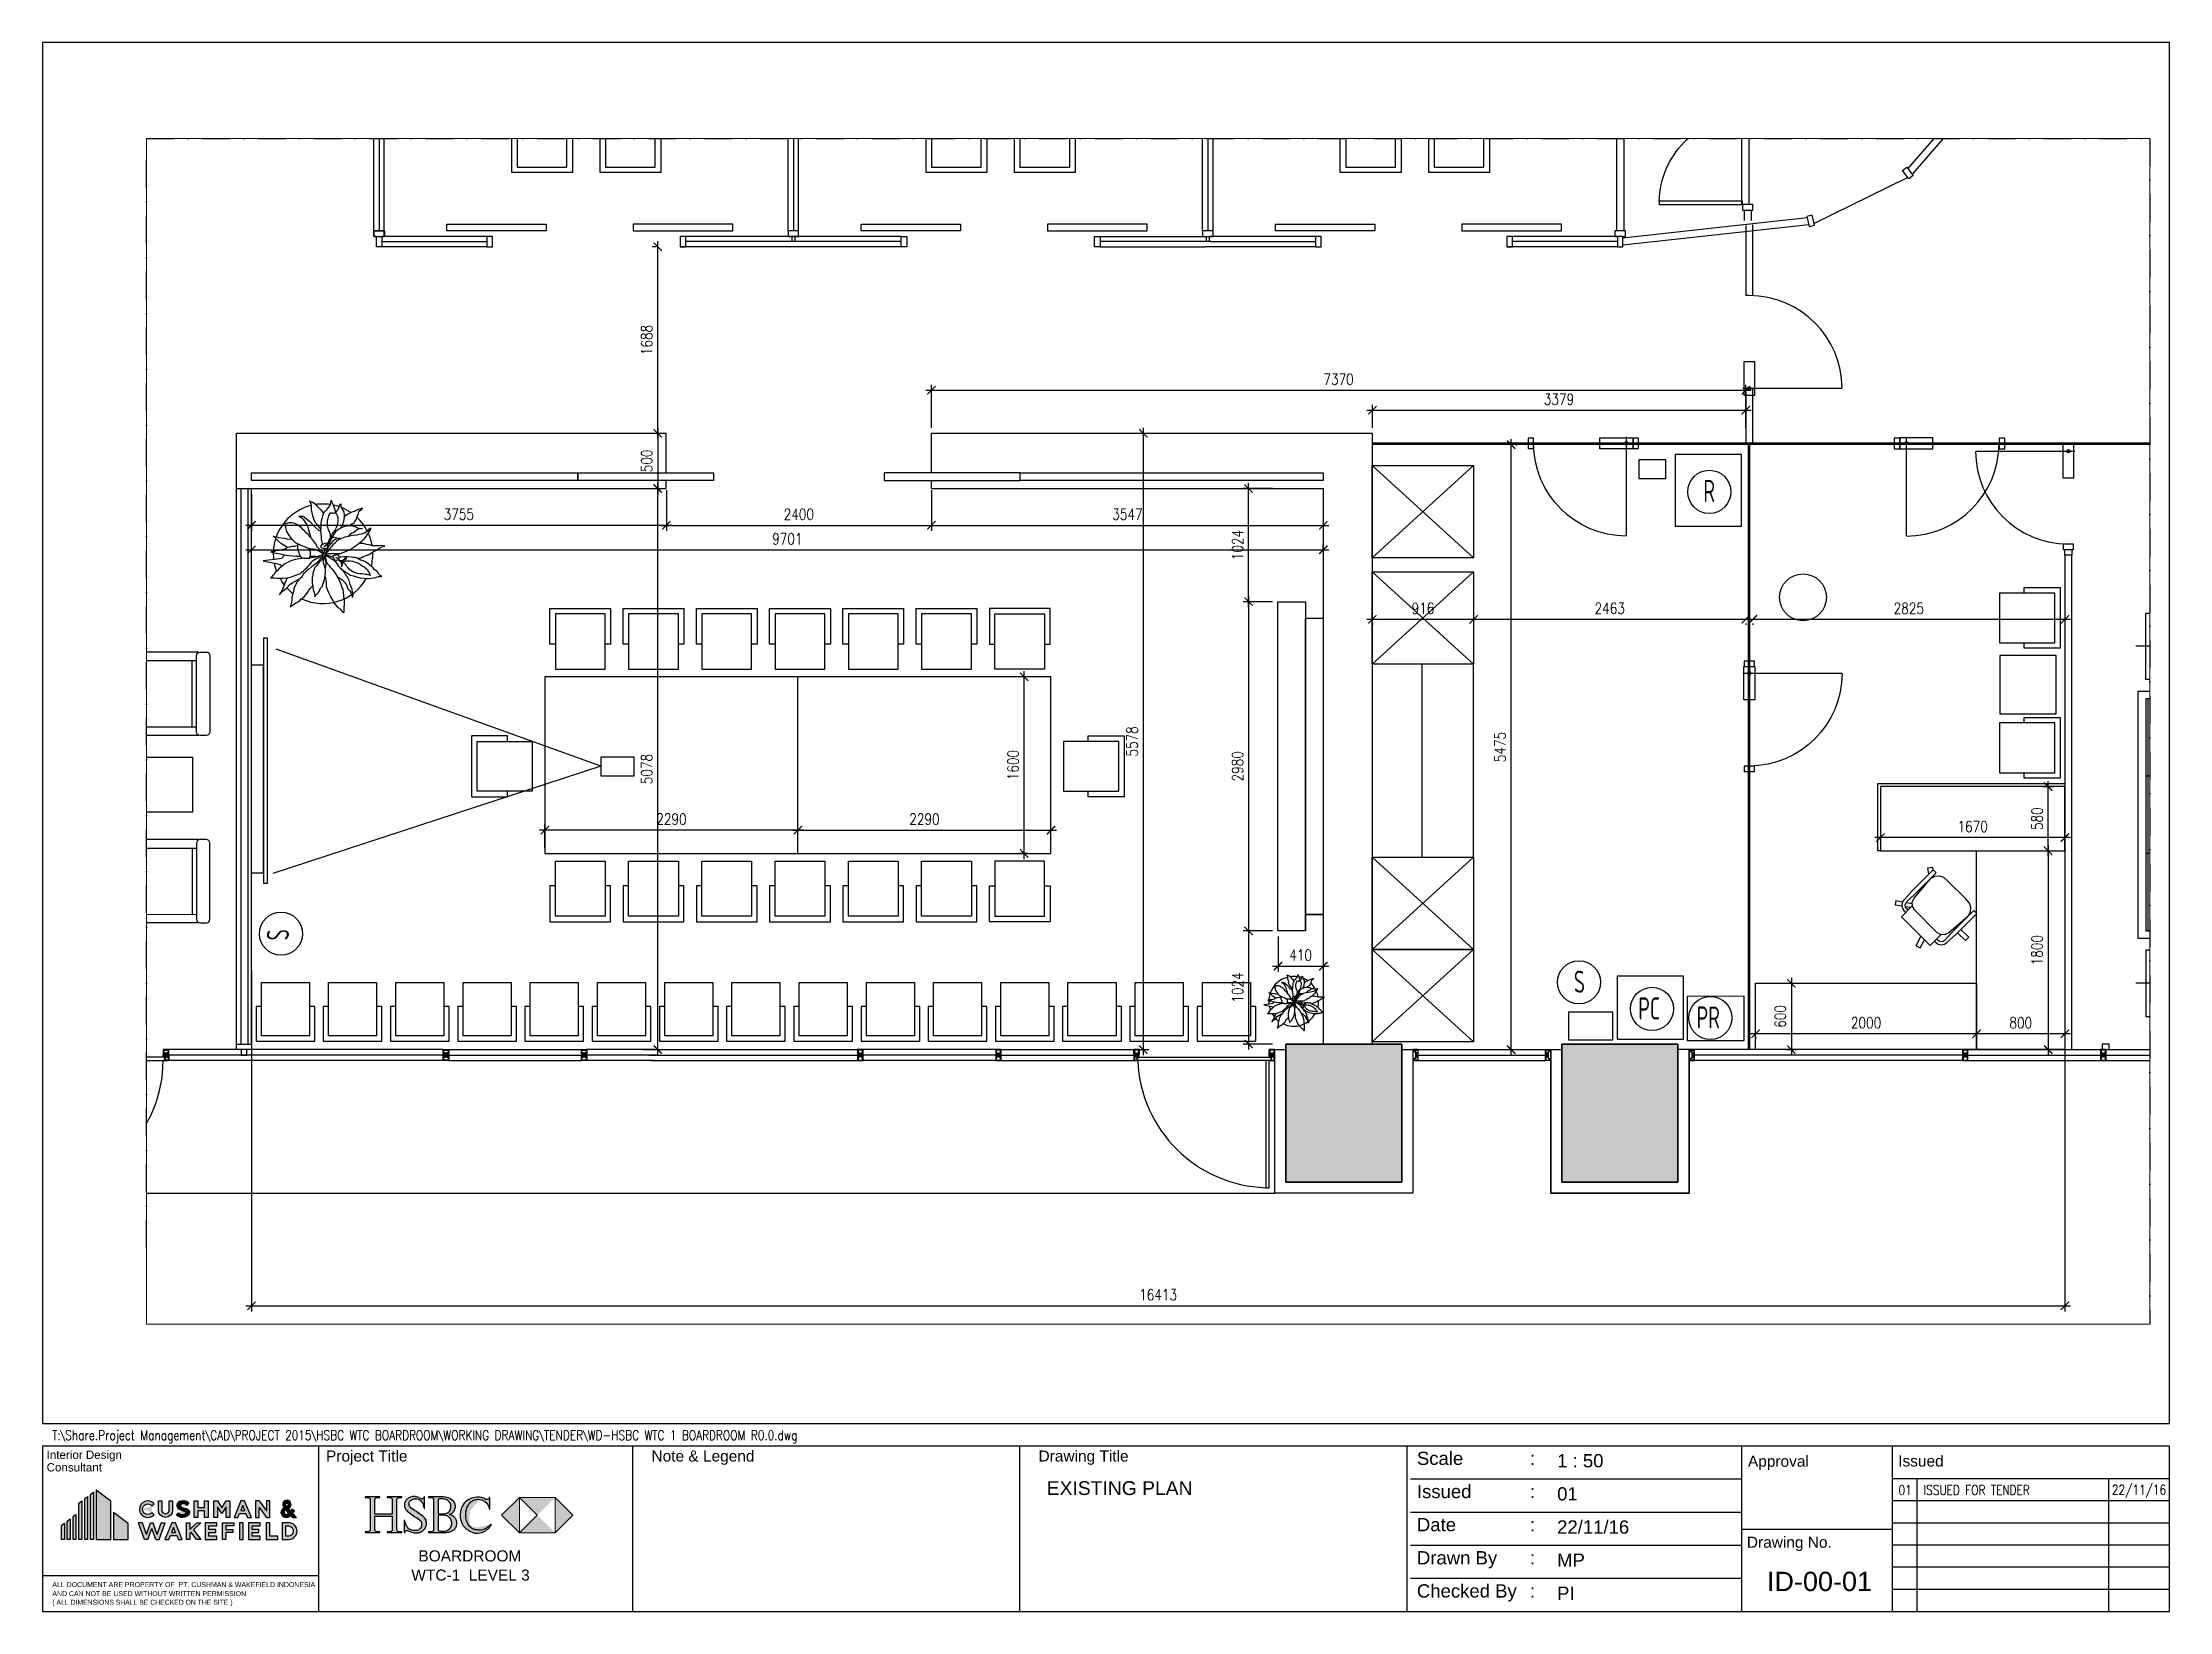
# Paper-space layout 'ID-00-01' of a CAD drawing. Header units: millimetres. Extents: x 0 to 385, y 0 to 284.
# The model-space entities are those that its viewports show. They can reach past a viewport. Long polylines and large blocks are cut down to what shows.
import ezdxf
from ezdxf.enums import TextEntityAlignment as Align
from ezdxf.lldxf.tags import DXFTag

# ---------------------------------------------------------------- set-up
doc = ezdxf.new("R2010")
doc.units = ezdxf.units.MM
doc.header["$LTSCALE"] = 10
doc.header["$MEASUREMENT"] = 0
for name, pattern in [('DASHDOT', [1, 0.5, -0.25, 0, -0.25]), ('HIDDEN', [0.375, 0.25, -0.125]), ('HIDDEN2', [0.1875, 0.125, -0.0625])]:
    doc.linetypes.add(name, pattern=pattern)
for name, color, linetype in [('03AFP', 2, 'Continuous'), ('06ADS', 6, 'Continuous'), ('07APP', 7, 'Continuous'), ('A-FLOOR', 242, 'Continuous'), ('XREF BB LVL 3$0$DIMFUR-IN', 1, 'Continuous'), ('XREF BB LVL 3$0$X-WTC3-Level 3 segmented$0$COL', 7, 'Continuous'), ('XREF BB LVL 3$0$X-WTC3-Level 3 segmented$0$DMS', 7, 'Continuous'), ('XREF BB LVL 3$0$X-WTC3-Level 3 segmented$0$DOOR', 2, 'Continuous'), ('XREF BB LVL 3$0$X-WTC3-Level 3 segmented$0$HAT', 251, 'Continuous'), ('XREF BB LVL 3$0$X-WTC3-Level 3 segmented$0$WAL', 7, 'Continuous'), ('XREF BB LVL 3$0$X-WTC3-Level 3 segmented$0$WIN', 2, 'Continuous'), ('XREF WTC3 FPPP MAY09 1$0$DIMFUR-IN', 1, 'Continuous'), ('XREF WTC3 FPPP MAY09 1$0$PAR-low', 8, 'Continuous'), ('XREF WTC3 FPPP MAY09 1$0$X-WTC3-Level 3 segmented$0$PAR-FUL', 2, 'Continuous')]:
    doc.layers.add(name, color=color, linetype=linetype)
doc.styles.add('DIM', font='ROMANS.shx', dxfattribs={"width": 0.8})
doc.styles.add('SIMPLEX', font='SIMPLEX.SHX', dxfattribs={"width": 0.8, "height": 1.75})
doc.styles.add('TITLE', font='arial.ttf', dxfattribs={"width": 0.9})
doc.styles.add('XREF WTC3 FPPP MAY09 1$0$PTI', font='archstyl.shx', dxfattribs={"width": 0.75})
tags = doc.linetypes.add('XREF WTC3 FPPP MAY09 1$0$HIDDEN', pattern=[0.375, 0.25, -0.125]).pattern_tags.tags
tags[6:7] = [DXFTag(74, 4), DXFTag(75, 0), DXFTag(340, '0'), DXFTag(46, 1.0), DXFTag(50, 0.0), DXFTag(44, 0.0), DXFTag(45, 0.0)]
tags[4:5] = [DXFTag(74, 4), DXFTag(75, 0), DXFTag(340, '0'), DXFTag(46, 1.0), DXFTag(50, 0.0), DXFTag(44, 0.0), DXFTag(45, 0.0)]
doc.dimstyles.new('DIM 50', dxfattribs={"dimscale": 50, "dimtxt": 2, "dimasz": 1.5, "dimexe": 1, "dimexo": 1, "dimgap": 1, "dimtad": 1, "dimdec": 0, "dimzin": 0, "dimdsep": 46, "dimtxsty": 'DIM', "dimblk": 'ARCHTICK', "dimcen": 0.09, "dimdle": 1, "dimclrd": 9, "dimclre": 9, "dimclrt": 3, "dimadec": 0, "dimazin": 0, "dimtfac": 1, "dimtdec": 0, "dimtix": 1, "dimtmove": 2, "dimatfit": 3, "dimldrblk": 'DOT', "dimfxl": 2, "dimtolj": 1, "dimtzin": 0, "dimarcsym": 0})

psp = doc.layouts.new('ID-00-01')

msp = doc.modelspace()

# ---------------------------------------------------------------- texts
at = {"layer": '03AFP', "style": 'XREF WTC3 FPPP MAY09 1$0$PTI', "width": 0.75}
msp.add_text('R', height=200, dxfattribs=at).set_placement((553764.5, -286893.9))
at = {"layer": '03AFP', "color": 2, "style": 'XREF WTC3 FPPP MAY09 1$0$PTI', "width": 0.75}
msp.add_text('S', height=200, rotation=90, dxfattribs=at).set_placement((540963.5, -290861.3))
for s, p in [('S', (552592.6, -291335.4)), ('PC', (553175.7, -291577.5)), ('PR', (553703.6, -291659.2))]:
    msp.add_text(s, height=200, dxfattribs=at).set_placement(p)

# ---------------------------------------------------------------- blocks, each defined once
blk = doc.blocks.new('logo cw')
at = {"layer": 'A-FLOOR', "true_color": 0xed1a29}
h = blk.add_hatch(color=240, dxfattribs=at)
h.paths.add_polyline_path([(15.09, 3.61), (11.79, 6.09), (11.79, 0), (15.09, 0)])
h.paths.add_polyline_path([(0, 0), (0, 3.17), (0.66, 3.67), (0.66, 0)])
h.paths.add_polyline_path([(1.31, 0), (1.31, 4.16), (1.97, 4.66), (1.97, 0)])
h.paths.add_polyline_path([(2.63, 0), (2.63, 5.15), (3.28, 5.65), (3.28, 0)])
h.paths.add_polyline_path([(3.94, 0), (3.94, 8.21), (4.6, 8.71), (4.6, 0)])
h.paths.add_polyline_path([(5.26, 0), (5.26, 9.2), (5.91, 9.7), (5.91, 0)])
h.paths.add_polyline_path([(6.57, 0), (6.57, 10.19), (7.23, 10.69), (7.23, 0)])
h.paths.add_polyline_path([(11.18, 0), (11.18, 8.62), (7.88, 11.11), (7.88, 0)])
at = {"layer": 'A-FLOOR', "true_color": 0x6c6c6c}
h = blk.add_hatch(color=251, dxfattribs=at)
h.paths.add_polyline_path([(40.57, 6.56), (41.47, 6.56), (41.02, 7.66)], flags=16)
h.paths.add_polyline_path([(41.76, 5.86), (42.12, 4.96), (42.99, 4.96), (41.45, 8.72), (40.59, 8.72), (39.06, 4.96), (39.92, 4.96), (40.29, 5.86)])
h.paths.add_polyline_path([(37.28, 4.96), (37.28, 7.41), (36.28, 5.84), (35.28, 7.41), (35.28, 4.96), (34.48, 4.96), (34.48, 8.72), (35.28, 8.72), (36.28, 7.15), (37.28, 8.72), (38.08, 8.72), (38.08, 4.96)])
h.paths.add_polyline_path([(33.19, 4.96), (32.39, 4.96), (32.39, 6.44), (30.86, 6.44), (30.86, 4.96), (30.06, 4.96), (30.06, 8.72), (30.86, 8.72), (30.86, 7.24), (32.39, 7.24), (32.39, 8.72), (33.19, 8.72)])
edge = h.paths.add_edge_path()
edge.add_arc((23.54, 6.59), 0.807, 180, 360)
edge.add_line((24.35, 6.59), (24.35, 8.72))
edge.add_line((24.35, 8.72), (25.15, 8.72))
edge.add_line((25.15, 8.72), (25.15, 6.59))
edge.add_arc((23.54, 6.59), 1.61, -180, 0, ccw=False)
edge.add_line((21.94, 6.59), (21.94, 8.72))
edge.add_line((21.94, 8.72), (22.74, 8.72))
edge.add_line((22.74, 8.72), (22.74, 6.59))
edge = h.paths.add_edge_path()
edge.add_arc((19.54, 6.82), 1.2, 38.7047, 178.8409, ccw=False)
edge.add_line((20.48, 7.57), (20.96, 8.08))
edge.add_arc((19.54, 6.82), 1.9, 41.6561, 179.2726)
edge.add_arc((19.54, 6.87), 1.9, 180.7274, 318.3439)
edge.add_line((20.96, 5.6), (20.48, 6.11))
edge.add_arc((19.54, 6.87), 1.2, 181.1591, 321.2953, ccw=False)
h.paths.add_polyline_path([(44.71, 7.21), (46.39, 4.96), (47.19, 4.96), (47.19, 8.72), (46.39, 8.72), (46.39, 6.47), (44.71, 8.72), (43.91, 8.72), (43.91, 4.96), (44.71, 4.96)])
edge = h.paths.add_edge_path()
edge.add_arc((27.53, 6.84), 1.95, 47.1476, 104.2805, ccw=False)
edge.add_line((28.85, 8.27), (28.39, 7.69))
edge.add_arc((27.61, 7.16), 0.943, 34.1636, 120.937)
edge.add_arc((27.36, 7.65), 0.396, 126.5169, 225.183)
edge.add_arc((28.34, 9.37), 2.36, 237.8809, 263.7982)
edge.add_arc((28.07, 6.14), 0.886, -37.0079, 89.3583, ccw=False)
edge.add_arc((27.36, 6.87), 1.9, 226.0301, 318.3439, ccw=False)
edge.add_line((26.04, 5.5), (26.48, 6.05))
edge.add_arc((27.49, 7.02), 1.4, 224.0471, 288.9653)
edge.add_arc((27.83, 6.02), 0.337, 288.9653, 431.0347)
edge.add_arc((28.9, 10.97), 4.73, 243.6221, 258.355, ccw=False)
edge.add_arc((27.24, 7.69), 1.06, 99.3981, 244.9509, ccw=False)
blk.add_hatch(color=251, dxfattribs=at).paths.add_polyline_path([(28.08, 7.02, -0.11357), (27.08, 7.37, -0.459241), (27.13, 7.97, -0.397814), (28.39, 7.69), (28.85, 8.27, 0.255447), (27.04, 8.72, 0.726056), (26.8, 6.73, 0.064373), (27.94, 6.34, -0.713749), (27.94, 5.7, -0.291087), (26.48, 6.05), (26.04, 5.5, 0.426092), (28.78, 5.6, 0.615001)])
h = blk.add_hatch(color=251, dxfattribs=at)
h.paths.add_polyline_path([(51.37, 7.02), (51.43, 7.06, 3.529194), (50.44, 7.15, 0.361656), (49.66, 6.03, 0.674511), (51.85, 5.45), (52.26, 4.96), (53.17, 4.96), (52.32, 5.93), (52.74, 6.36), (52.24, 6.85), (51.86, 6.46)])
h.paths.add_polyline_path([(50.82, 6.7), (51.4, 5.99), (51.29, 5.87, -0.658122), (50.36, 6.1, -0.220785), (50.6, 6.55)], flags=16)
h.paths.add_polyline_path([(50.98, 7.44), (50.78, 7.65, -2.112017), (51.29, 7.72)], flags=16)
h = blk.add_hatch(color=251, dxfattribs=at)
h.paths.add_polyline_path([(20.45, 2.48), (21.33, 0), (22.1, 0), (23.44, 3.76), (22.59, 3.76), (21.67, 1.15), (20.74, 3.76), (20.16, 3.76), (19.23, 1.15), (18.31, 3.76), (17.46, 3.76), (18.8, 0), (19.57, 0)])
h.paths.add_polyline_path([(25.81, 3.76), (24.95, 3.76), (23.42, 0), (24.28, 0), (24.65, 0.9), (26.11, 0.9), (26.48, 0), (27.34, 0)])
h.paths.add_polyline_path([(24.93, 1.6), (25.38, 2.7), (25.83, 1.6)], flags=16)
h.paths.add_polyline_path([(29.34, 1.62), (30.59, 0), (31.54, 0), (29.88, 2.15), (31.54, 3.76), (30.6, 3.76), (29.08, 2.28), (29.08, 3.76), (28.28, 3.76), (28.28, 0), (29.08, 0), (29.08, 1.36)])
h.paths.add_polyline_path([(34.91, 2.23), (33.34, 2.23), (33.34, 3.06), (35.18, 3.06), (35.18, 3.76), (32.54, 3.76), (32.54, 0), (35.18, 0), (35.18, 0.7), (33.34, 0.7), (33.34, 1.53), (34.91, 1.53)])
h.paths.add_polyline_path([(38.78, 2.23), (37.21, 2.23), (37.21, 3.06), (39.04, 3.06), (39.04, 3.76), (36.41, 3.76), (36.41, 0), (37.21, 0), (37.21, 1.53), (38.78, 1.53)])
h.paths.add_polyline_path([(41.1, 3.76), (40.3, 3.76), (40.3, 0), (41.1, 0)])
h.paths.add_polyline_path([(44.69, 2.23), (43.13, 2.23), (43.13, 3.06), (44.96, 3.06), (44.96, 3.76), (42.33, 3.76), (42.33, 0), (44.96, 0), (44.96, 0.7), (43.13, 0.7), (43.13, 1.53), (44.69, 1.53)])
h.paths.add_polyline_path([(48.97, 0.7), (47.14, 0.7), (47.14, 3.76), (46.34, 3.76), (46.34, 0), (48.97, 0)])
h.paths.add_polyline_path([(51.44, 3.76), (49.96, 3.76), (49.96, 0), (51.44, 0, 1)])
h.paths.add_polyline_path([(50.76, 0.7), (50.76, 3.06), (51.44, 3.06, -0.87075), (51.44, 0.7)], flags=16)
at = {"layer": 'A-FLOOR', "color": 251, "true_color": 0x6c6c6c}
for p, q in [((44.71, 8.72), (46.39, 6.47)), ((44.71, 7.21), (46.39, 4.96)), ((18.31, 3.76), (17.46, 3.76)), ((18.8, 0), (17.46, 3.76)), ((19.23, 1.15), (18.31, 3.76)), ((19.57, 0), (18.8, 0)), ((19.23, 1.15), (20.16, 3.76)), ((19.57, 0), (20.45, 2.48)), ((20.16, 3.76), (20.74, 3.76)), ((21.33, 0), (20.45, 2.48)), ((21.67, 1.15), (20.74, 3.76)), ((21.33, 0), (22.1, 0)), ((21.67, 1.15), (22.59, 3.76)), ((22.1, 0), (23.44, 3.76)), ((22.59, 3.76), (23.44, 3.76)), ((50.76, 3.76), (49.96, 3.76))]:
    blk.add_line(p, q, dxfattribs=at)
at = {"layer": 'A-FLOOR', "color": 240, "true_color": 0xed1a29}
for points in [[(5.26, 0), (5.26, 9.2), (5.91, 9.7), (5.91, 0)], [(6.57, 0), (6.57, 10.19), (7.23, 10.69), (7.23, 0)], [(11.18, 0), (11.18, 8.62), (7.88, 11.11), (7.88, 0)], [(2.63, 0), (2.63, 5.15), (3.28, 5.65), (3.28, 0)], [(3.94, 0), (3.94, 8.21), (4.6, 8.71), (4.6, 0)], [(15.09, 3.61), (11.79, 6.09), (11.79, 0), (15.09, 0)], [(0, 0), (0, 3.17), (0.66, 3.67), (0.66, 0)], [(1.31, 0), (1.31, 4.16), (1.97, 4.66), (1.97, 0)]]:
    blk.add_lwpolyline(points, close=True, dxfattribs=at)
at = {"layer": 'A-FLOOR', "color": 251, "true_color": 0x6c6c6c}
for points in [[(18.34, 6.84, -0.701093), (20.48, 7.57), (20.96, 8.08, 0.68482), (17.64, 6.84, 0.68482), (20.96, 5.6), (20.48, 6.11, -0.701093)], [(22.74, 6.59, 1), (24.35, 6.59), (24.35, 8.72), (25.15, 8.72), (25.15, 6.59, -1), (21.94, 6.59), (21.94, 8.72), (22.74, 8.72)], [(50.98, 7.44), (50.78, 7.65, -2.112017), (51.29, 7.72)], [(51.44, 3.76), (49.96, 3.76), (49.96, 0), (51.44, 0, 1)], [(50.76, 0.7), (50.76, 3.06), (51.44, 3.06, -0.87075), (51.44, 0.7)]]:
    blk.add_lwpolyline(points, format="xyb", close=True, dxfattribs=at)
for points in [[(27.05, 8.73, -0.254585), (28.85, 8.27), (28.39, 7.69, 0.397814), (27.13, 7.97, 0.459241), (27.08, 7.37, 0.11357), (28.08, 7.02, -0.615001), (28.78, 5.6, -0.426092), (26.04, 5.5), (26.48, 6.05, 0.291087), (27.94, 5.7, 0.713749), (27.94, 6.34, -0.064373), (26.8, 6.73, -0.736946), (27.07, 8.73)], [(50.4, 7.2), (50.44, 7.15, 0.361656), (49.66, 6.03, 0.674511), (51.85, 5.45), (52.26, 4.96), (53.17, 4.96), (52.32, 5.93), (52.74, 6.36), (52.24, 6.85), (51.86, 6.46), (51.37, 7.02), (51.43, 7.06, 3.529194), (50.44, 7.15)], [(50.35, 6.12, 0.674511), (51.29, 5.87), (51.4, 5.99), (50.82, 6.7), (50.6, 6.55, 0.223509), (50.36, 6.09)]]:
    blk.add_lwpolyline(points, format="xyb", dxfattribs=at)
for points in [[(33.19, 4.96), (32.39, 4.96), (32.39, 6.44), (30.86, 6.44), (30.86, 4.96), (30.06, 4.96), (30.06, 8.72), (30.86, 8.72), (30.86, 7.24), (32.39, 7.24), (32.39, 8.72), (33.19, 8.72)], [(37.28, 4.96), (37.28, 7.41), (36.28, 5.84), (35.28, 7.41), (35.28, 4.96), (34.48, 4.96), (34.48, 8.72), (35.28, 8.72), (36.28, 7.15), (37.28, 8.72), (38.08, 8.72), (38.08, 4.96)], [(41.76, 5.86), (42.12, 4.96), (42.99, 4.96), (41.45, 8.72), (40.59, 8.72), (39.06, 4.96), (39.92, 4.96), (40.29, 5.86)], [(40.57, 6.56), (41.47, 6.56), (41.02, 7.66)], [(26.11, 0.9), (26.48, 0), (27.34, 0), (25.81, 3.76), (24.95, 3.76), (23.42, 0), (24.28, 0), (24.65, 0.9)], [(24.93, 1.6), (25.83, 1.6), (25.38, 2.7)], [(29.08, 2.28), (30.6, 3.76), (31.54, 3.76), (29.88, 2.15), (31.54, 0), (30.59, 0), (29.34, 1.62), (29.08, 1.36), (29.08, 0), (28.28, 0), (28.28, 3.76), (29.08, 3.76)], [(33.34, 2.23), (33.34, 3.06), (35.18, 3.06), (35.18, 3.76), (32.54, 3.76), (32.54, 0), (35.18, 0), (35.18, 0.7), (33.34, 0.7), (33.34, 1.53), (34.91, 1.53), (34.91, 2.23)], [(37.21, 1.53), (37.21, 0), (36.41, 0), (36.41, 3.76), (39.04, 3.76), (39.04, 3.06), (37.21, 3.06), (37.21, 2.23), (38.78, 2.23), (38.78, 1.53)], [(41.1, 0), (41.1, 3.76), (40.3, 3.76), (40.3, 0)], [(43.13, 2.23), (43.13, 3.06), (44.96, 3.06), (44.96, 3.76), (42.33, 3.76), (42.33, 0), (44.96, 0), (44.96, 0.7), (43.13, 0.7), (43.13, 1.53), (44.69, 1.53), (44.69, 2.23)], [(47.14, 3.76), (46.34, 3.76), (46.34, 0), (48.97, 0), (48.97, 0.7), (47.14, 0.7)]]:
    blk.add_lwpolyline(points, close=True, dxfattribs=at)
for points in [[(44.71, 8.72), (43.91, 8.72), (43.91, 4.96), (44.71, 4.96), (44.71, 7.21)], [(46.39, 4.96), (47.19, 4.96), (47.19, 8.72), (46.39, 8.72), (46.39, 6.47)]]:
    blk.add_lwpolyline(points, dxfattribs=at)
blk = doc.blocks.new('A$C128E0CF8')
h = blk.add_hatch(color=7)
edge = h.paths.add_edge_path()
edge.add_arc((0.64, 0.81), 0.49, -90, 0, ccw=False)
edge.add_line((0.64, 0.32), (0, 0.32))
edge.add_line((0, 0.32), (0, 0.16))
edge.add_line((0, 0.16), (3.3, 0.16))
edge.add_line((3.3, 0.16), (3.3, 0.32))
edge.add_line((3.3, 0.32), (2.66, 0.32))
edge.add_arc((2.66, 0.81), 0.49, 180, 270, ccw=False)
edge.add_line((2.17, 0.81), (2.17, 3.84))
edge.add_line((2.17, 3.84), (6.11, 3.84))
edge.add_line((6.11, 3.84), (6.11, 0.81))
edge.add_arc((5.62, 0.81), 0.49, -90, 0, ccw=False)
edge.add_line((5.62, 0.32), (4.98, 0.32))
edge.add_line((4.98, 0.32), (4.98, 0.16))
edge.add_line((4.98, 0.16), (8.28, 0.16))
edge.add_line((8.28, 0.16), (8.28, 0.32))
edge.add_line((8.28, 0.32), (7.64, 0.32))
edge.add_arc((7.64, 0.81), 0.49, 180, 270, ccw=False)
edge.add_line((7.15, 0.81), (7.15, 7.57))
edge.add_arc((7.64, 7.57), 0.49, 90, 180, ccw=False)
edge.add_line((7.64, 8.06), (8.28, 8.06))
edge.add_line((8.28, 8.06), (8.28, 8.22))
edge.add_line((8.28, 8.22), (4.98, 8.22))
edge.add_line((4.98, 8.22), (4.98, 8.06))
edge.add_line((4.98, 8.06), (5.62, 8.06))
edge.add_arc((5.62, 7.57), 0.49, 0, 90, ccw=False)
edge.add_line((6.11, 7.57), (6.11, 4.28))
edge.add_line((6.11, 4.28), (2.17, 4.28))
edge.add_line((2.17, 4.28), (2.17, 7.57))
edge.add_arc((2.66, 7.57), 0.49, 90, 180, ccw=False)
edge.add_line((2.66, 8.06), (3.3, 8.06))
edge.add_line((3.3, 8.06), (3.3, 8.22))
edge.add_line((3.3, 8.22), (0, 8.22))
edge.add_line((0, 8.22), (0, 8.06))
edge.add_line((0, 8.06), (0.64, 8.06))
edge.add_arc((0.64, 7.57), 0.49, 0, 90, ccw=False)
edge.add_line((1.13, 7.57), (1.13, 0.81))
for points in [[(13.49, 3.39), (13.32, 3.58), (13.12, 3.8), (12.94, 3.93), (13.12, 3.8), (12.43, 4.33), (12.06, 4.57), (11.56, 4.89), (11.16, 5.17), (10.76, 5.43), (10.4, 5.66), (10.13, 5.94), (10.06, 6.06), (9.96, 6.23), (9.91, 6.46), (9.89, 6.65), (9.91, 6.83), (9.96, 7), (10.04, 7.19), (10.14, 7.33), (10.25, 7.44), (10.44, 7.58), (10.63, 7.66), (10.82, 7.73), (11.02, 7.77), (11.23, 7.81), (11.41, 7.82), (11.7, 7.79), (11.99, 7.71), (12.2, 7.61), (12.4, 7.48), (12.6, 7.31), (12.75, 7.14), (12.92, 6.88), (13.03, 6.63), (13.11, 6.39), (13.21, 6.11), (13.27, 5.87), (13.32, 5.63), (13.43, 5.63), (13.43, 8.22), (13.3, 8.22), (13.26, 8.08), (13.21, 7.95), (13.09, 7.83), (12.97, 7.78), (12.84, 7.76), (12.68, 7.77), (12.53, 7.83), (12.3, 7.97), (12.11, 8.06), (11.92, 8.14), (11.78, 8.19), (11.62, 8.23), (11.47, 8.26), (11.31, 8.29), (11.13, 8.31), (10.97, 8.31), (10.81, 8.3), (10.67, 8.28), (10.5, 8.25), (10.23, 8.19), (9.97, 8.08), (9.74, 7.95), (9.57, 7.82), (9.41, 7.68), (9.27, 7.53), (9.16, 7.38), (9.07, 7.22), (9.02, 7.11), (8.95, 6.95), (8.9, 6.79), (8.87, 6.62), (8.85, 6.41), (8.85, 6.24), (8.87, 6.04), (8.92, 5.83), (9.01, 5.65), (9.11, 5.44), (9.25, 5.26), (9.38, 5.13), (9.58, 4.93), (9.79, 4.77), (9.99, 4.6), (10.33, 4.37), (10.64, 4.14), (10.93, 3.94), (11.25, 3.74), (11.49, 3.57), (11.76, 3.4), (12.06, 3.21), (12.26, 3.07), (12.43, 2.9), (12.53, 2.79), (12.63, 2.62), (12.72, 2.39), (12.75, 2.1), (12.74, 1.85), (12.69, 1.58), (12.62, 1.37), (12.48, 1.16), (12.33, 1.02), (12.11, 0.8), (11.91, 0.7), (11.73, 0.64), (11.51, 0.6), (11.33, 0.59), (11.07, 0.59), (10.85, 0.61), (10.55, 0.68), (10.33, 0.76), (10.15, 0.85), (9.89, 1.02), (9.74, 1.17), (9.59, 1.34), (9.49, 1.47), (9.4, 1.6), (9.31, 1.73), (9.18, 1.99), (9.09, 2.21), (9, 2.47), (8.95, 2.67), (8.94, 2.85), (8.83, 2.85), (8.83, 0.16), (8.96, 0.16), (9, 0.34), (9.08, 0.48), (9.23, 0.61), (9.39, 0.65), (9.58, 0.65), (9.79, 0.58), (10, 0.47), (10.29, 0.34), (10.56, 0.23), (10.85, 0.16), (11.01, 0.12), (11.23, 0.09), (11.57, 0.08), (11.93, 0.1), (12.13, 0.14), (12.31, 0.19), (12.52, 0.27), (12.72, 0.37), (12.88, 0.47), (12.99, 0.55), (13.21, 0.72), (13.42, 0.93), (13.52, 1.07), (13.62, 1.27), (13.72, 1.5), (13.78, 1.68), (13.85, 1.89), (13.88, 2.09), (13.87, 2.3), (13.86, 2.49), (13.81, 2.71), (13.75, 2.93), (13.65, 3.17)], [(13.43, 8.22), (13.3, 8.22), (13.26, 8.08), (13.21, 7.95), (13.09, 7.83), (12.97, 7.78), (12.84, 7.76), (12.68, 7.77), (12.53, 7.83), (12.3, 7.97), (12.11, 8.06), (11.92, 8.14), (11.78, 8.19), (11.62, 8.23), (11.47, 8.26), (11.31, 8.29), (11.13, 8.31), (10.97, 8.31), (10.81, 8.3), (10.67, 8.28), (10.5, 8.25), (10.23, 8.19), (9.97, 8.08), (9.74, 7.95), (9.57, 7.82), (9.41, 7.68), (9.27, 7.53), (9.16, 7.38), (9.07, 7.22), (9.02, 7.11), (8.95, 6.95), (8.9, 6.79), (8.87, 6.62), (8.85, 6.41), (8.85, 6.24), (8.87, 6.04), (8.92, 5.83), (9.01, 5.65), (9.11, 5.44), (9.25, 5.26), (9.38, 5.13), (9.58, 4.93), (9.79, 4.77), (9.99, 4.6), (10.33, 4.37), (10.64, 4.14), (10.93, 3.94), (11.25, 3.74), (11.49, 3.57), (11.76, 3.4), (12.06, 3.21), (12.26, 3.07), (12.43, 2.9), (12.53, 2.79), (12.63, 2.62), (12.72, 2.39), (12.75, 2.1), (12.74, 1.85), (12.69, 1.58), (12.62, 1.37), (12.48, 1.16), (12.33, 1.02), (12.11, 0.8), (11.91, 0.7), (11.73, 0.64), (11.51, 0.6), (11.33, 0.59), (11.07, 0.59), (10.85, 0.61), (10.55, 0.68), (10.33, 0.76), (10.15, 0.85), (9.89, 1.02), (9.74, 1.17), (9.59, 1.34), (9.49, 1.47), (9.4, 1.6), (9.31, 1.73), (9.18, 1.99), (9.09, 2.21), (9, 2.47), (8.95, 2.67), (8.94, 2.85), (8.83, 2.85), (8.83, 0.16), (8.96, 0.16), (9, 0.34), (9.08, 0.48), (9.23, 0.61), (9.39, 0.65), (9.58, 0.65), (9.79, 0.58), (10, 0.47), (10.29, 0.34), (10.56, 0.23), (10.85, 0.16), (11.01, 0.12), (11.23, 0.09), (11.57, 0.08), (11.93, 0.1), (12.13, 0.14), (12.31, 0.19), (12.52, 0.27), (12.72, 0.37), (12.88, 0.47), (12.99, 0.55), (13.21, 0.72), (13.42, 0.93), (13.52, 1.07), (13.62, 1.27), (13.72, 1.5), (13.78, 1.68), (13.85, 1.89), (13.88, 2.09), (13.87, 2.3), (13.86, 2.49), (13.81, 2.71), (13.75, 2.93), (13.65, 3.17), (13.49, 3.39), (13.32, 3.58), (13.12, 3.8), (12.43, 4.33), (12.06, 4.57), (11.56, 4.89), (11.16, 5.17), (10.76, 5.43), (10.4, 5.66), (10.13, 5.94), (10.06, 6.06), (9.96, 6.23), (9.91, 6.46), (9.89, 6.65), (9.91, 6.83), (9.96, 7), (10.04, 7.19), (10.14, 7.33), (10.25, 7.44), (10.44, 7.58), (10.63, 7.66), (10.82, 7.73), (11.02, 7.77), (11.23, 7.81), (11.41, 7.82), (11.7, 7.79), (11.99, 7.71), (12.2, 7.61), (12.4, 7.48), (12.6, 7.31), (12.75, 7.14), (12.92, 6.88), (13.03, 6.63), (13.11, 6.39), (13.21, 6.11), (13.27, 5.87), (13.32, 5.63), (13.43, 5.63)]]:
    blk.add_hatch(color=7).paths.add_polyline_path(points)
h = blk.add_hatch(color=7)
h.paths.add_polyline_path([(20.58, 1.5), (20.62, 1.62), (20.67, 1.79), (20.71, 1.97), (20.72, 2.16), (20.73, 2.42), (20.7, 2.66), (20.65, 2.86), (20.57, 3.06), (20.47, 3.28), (20.35, 3.43), (20.26, 3.55), (20.15, 3.66), (20, 3.78), (19.83, 3.9), (19.66, 4), (19.49, 4.1), (19.29, 4.2), (19.08, 4.27), (19.31, 4.36), (19.5, 4.43), (19.67, 4.57), (19.82, 4.69), (19.99, 4.88), (20.1, 5.04), (20.2, 5.22), (20.28, 5.41), (20.35, 5.68), (20.39, 5.91), (20.39, 6.11), (20.37, 6.35), (20.33, 6.59), (20.16, 6.94), (20.01, 7.18), (19.75, 7.42), (19.47, 7.66), (19.16, 7.84), (18.76, 8.01), (18.44, 8.11), (18.09, 8.18), (17.64, 8.22), (14.34, 8.22), (14.34, 8.06), (14.98, 8.06, -0.414214), (15.47, 7.57), (15.47, 0.81, -0.414214), (14.98, 0.32), (14.34, 0.32), (14.34, 0.16), (17.64, 0.16), (18.21, 0.18), (18.46, 0.19), (18.68, 0.23), (18.88, 0.27), (19.15, 0.35), (19.37, 0.41), (19.58, 0.51), (19.77, 0.6), (19.93, 0.71), (20.09, 0.84), (20.22, 0.95), (20.32, 1.06), (20.41, 1.19), (20.49, 1.31)])
h.paths.add_polyline_path([(19.44, 1.6), (19.28, 1.26), (19.05, 0.99), (18.76, 0.75), (18.33, 0.57), (17.94, 0.48), (17.54, 0.46), (17.13, 0.48), (16.86, 0.53), (16.51, 0.6), (16.51, 4.05), (16.74, 4.08), (16.93, 4.1), (17.14, 4.11), (17.36, 4.11), (17.56, 4.1), (17.78, 4.09), (17.97, 4.07), (18.16, 4.03), (18.39, 3.97), (18.55, 3.91), (18.66, 3.86), (18.78, 3.77), (18.9, 3.66), (19.03, 3.56), (19.17, 3.41), (19.25, 3.28), (19.35, 3.11), (19.45, 2.9), (19.53, 2.64), (19.56, 2.35), (19.55, 2.03)], flags=16)
h.paths.add_polyline_path([(18.61, 4.63), (18.21, 4.46), (17.84, 4.38), (17.47, 4.36), (17.09, 4.38), (16.83, 4.42), (16.51, 4.48), (16.51, 7.71), (16.72, 7.74), (16.9, 7.76), (17.1, 7.77), (17.31, 7.77), (17.49, 7.76), (17.7, 7.75), (17.88, 7.73), (18.06, 7.69), (18.27, 7.64), (18.41, 7.58), (18.52, 7.53), (18.63, 7.45), (18.74, 7.35), (18.86, 7.25), (18.99, 7.11), (19.08, 6.99), (19.17, 6.83), (19.26, 6.64), (19.33, 6.39), (19.36, 6.12), (19.35, 5.82), (19.25, 5.42), (19.1, 5.1), (18.88, 4.85)], flags=16)
h = blk.add_hatch(color=7)
edge = h.paths.add_edge_path()
edge.add_line((26.03, 7.61), (26.31, 7.54))
edge.add_line((26.31, 7.54), (26.53, 7.46))
edge.add_line((26.53, 7.46), (26.79, 7.33))
edge.add_line((26.79, 7.33), (27.08, 7.16))
edge.add_line((27.08, 7.16), (27.32, 6.95))
edge.add_line((27.32, 6.95), (27.54, 6.73))
edge.add_line((27.54, 6.73), (27.72, 6.52))
edge.add_line((27.72, 6.52), (27.84, 6.26))
edge.add_line((27.84, 6.26), (27.93, 6.01))
edge.add_line((27.93, 6.01), (28, 5.8))
edge.add_line((28, 5.8), (28.04, 5.63))
edge.add_line((28.04, 5.63), (28.07, 5.46))
edge.add_line((28.07, 5.46), (28.18, 5.46))
edge.add_line((28.18, 5.46), (28.18, 8.06))
edge.add_line((28.18, 8.06), (28.05, 8.06))
edge.add_line((28.05, 8.06), (28.01, 7.92))
edge.add_line((28.01, 7.92), (27.95, 7.78))
edge.add_line((27.95, 7.78), (27.83, 7.67))
edge.add_line((27.83, 7.67), (27.72, 7.61))
edge.add_line((27.72, 7.61), (27.58, 7.6))
edge.add_line((27.58, 7.6), (27.43, 7.61))
edge.add_line((27.43, 7.61), (27.28, 7.66))
edge.add_line((27.28, 7.66), (27.05, 7.8))
edge.add_line((27.05, 7.8), (26.85, 7.9))
edge.add_line((26.85, 7.9), (26.67, 7.97))
edge.add_line((26.67, 7.97), (26.53, 8.02))
edge.add_line((26.53, 8.02), (26.37, 8.06))
edge.add_line((26.37, 8.06), (26.22, 8.1))
edge.add_line((26.22, 8.1), (26.06, 8.12))
edge.add_line((26.06, 8.12), (25.88, 8.14))
edge.add_line((25.88, 8.14), (25.72, 8.14))
edge.add_arc((25.44, 3.95), 4.2, 86.1852, 137.3175)
edge.add_arc((26.15, 4.05), 4.69, 144.0154, 210.7232)
edge.add_arc((26.47, 5.77), 5.99, 223.4345, 247.551)
edge.add_arc((25.36, 3.08), 3.08, 247.551, 294.2959)
edge.add_arc((24.77, 4.38), 4.51, 294.2959, 326.8065)
edge.add_line((28.54, 1.91), (28.39, 2.05))
edge.add_arc((26.04, 3.51), 2.76, 288.6888, 328.0904, ccw=False)
edge.add_arc((25.77, 4.32), 3.62, 245.1421, 288.6888, ccw=False)
edge.add_arc((25.05, 2.78), 1.92, 211.6265, 245.1421, ccw=False)
edge.add_arc((27.42, 4.24), 4.7, 181.7323, 211.6265, ccw=False)
edge.add_arc((26.83, 4.22), 4.11, 135.2078, 181.7323, ccw=False)
edge.add_arc((25.46, 5.28), 2.41, 76.2999, 130.1187, ccw=False)
at = {"lineweight": 0}
for points in [[(34.88, 8.11), (30.85, 4.12), (34.88, 0.12)], [(42.95, 8.11), (46.98, 4.12), (42.95, 0.12)]]:
    blk.add_hatch(color=240, dxfattribs=at).paths.add_polyline_path(points)
at = {"color": 7}
for points in [[(1.13, 0.81, -0.414214), (0.64, 0.32), (0, 0.32), (0, 0.16), (3.3, 0.16), (3.3, 0.32), (2.66, 0.32, -0.414214), (2.17, 0.81), (2.17, 3.84), (6.11, 3.84), (6.11, 0.81, -0.414214), (5.62, 0.32), (4.98, 0.32), (4.98, 0.16), (8.28, 0.16), (8.28, 0.32), (7.64, 0.32, -0.414214), (7.15, 0.81), (7.15, 7.57, -0.414214), (7.64, 8.06), (8.28, 8.06), (8.28, 8.22), (4.98, 8.22), (4.98, 8.06), (5.62, 8.06, -0.414214), (6.11, 7.57), (6.11, 4.28), (2.17, 4.28), (2.17, 7.57, -0.414214), (2.66, 8.06), (3.3, 8.06), (3.3, 8.22), (0, 8.22), (0, 8.06), (0.64, 8.06, -0.414214), (1.13, 7.57)], [(18.76, 8.01), (18.44, 8.11), (18.09, 8.18), (17.64, 8.22), (14.34, 8.22), (14.34, 8.06), (14.98, 8.06, -0.414214), (15.47, 7.57), (15.47, 0.81, -0.414214), (14.98, 0.32), (14.34, 0.32), (14.34, 0.16), (17.64, 0.16), (18.21, 0.18), (18.46, 0.19), (18.68, 0.23), (18.88, 0.27), (19.15, 0.35), (19.37, 0.41), (19.58, 0.51), (19.77, 0.6), (19.93, 0.71), (20.09, 0.84), (20.22, 0.95), (20.32, 1.06), (20.41, 1.19), (20.49, 1.31), (20.58, 1.5), (20.62, 1.62), (20.67, 1.79), (20.71, 1.97), (20.72, 2.16), (20.73, 2.42), (20.7, 2.66), (20.65, 2.86), (20.57, 3.06), (20.47, 3.28), (20.35, 3.43), (20.26, 3.55), (20.15, 3.66), (20, 3.78), (19.83, 3.9), (19.66, 4), (19.49, 4.1), (19.29, 4.2), (19.08, 4.27), (19.31, 4.36), (19.5, 4.43), (19.67, 4.57), (19.82, 4.69), (19.99, 4.88), (20.1, 5.04), (20.2, 5.22), (20.28, 5.41), (20.35, 5.68), (20.39, 5.91), (20.39, 6.11), (20.37, 6.35), (20.33, 6.59), (20.16, 6.94), (20.01, 7.18), (19.75, 7.42), (19.47, 7.66), (19.16, 7.84)], [(26.03, 7.61), (26.31, 7.54), (26.53, 7.46), (26.79, 7.33), (27.08, 7.16), (27.32, 6.95), (27.54, 6.73), (27.72, 6.52), (27.84, 6.26), (27.93, 6.01), (28, 5.8), (28.04, 5.63), (28.07, 5.46), (28.18, 5.46), (28.18, 8.06), (28.05, 8.06), (28.01, 7.92), (27.95, 7.78), (27.83, 7.67), (27.72, 7.61), (27.58, 7.6), (27.43, 7.61), (27.28, 7.66), (27.05, 7.8), (26.85, 7.9), (26.67, 7.97), (26.53, 8.02), (26.37, 8.06), (26.22, 8.1), (26.06, 8.12), (25.88, 8.14), (25.72, 8.14, 0.226883), (22.35, 6.8, 0.299576), (22.12, 1.65, 0.105618), (24.18, 0.23, 0.206839), (26.62, 0.27, 0.142814), (28.54, 1.91), (28.39, 2.05, -0.173636), (26.93, 0.89, -0.192329), (24.25, 1.03, -0.147291), (23.42, 1.77, -0.131183), (22.72, 4.09, -0.205837), (23.91, 7.12, -0.239243)]]:
    blk.add_lwpolyline(points, format="xyb", close=True, dxfattribs=at)
for points in [[(13.49, 3.39), (13.32, 3.58), (13.12, 3.8), (12.94, 3.93), (13.12, 3.8), (12.43, 4.33), (12.06, 4.57), (11.56, 4.89), (11.16, 5.17), (10.76, 5.43), (10.4, 5.66), (10.13, 5.94), (10.06, 6.06), (9.96, 6.23), (9.91, 6.46), (9.89, 6.65), (9.91, 6.83), (9.96, 7), (10.04, 7.19), (10.14, 7.33), (10.25, 7.44), (10.44, 7.58), (10.63, 7.66), (10.82, 7.73), (11.02, 7.77), (11.23, 7.81), (11.41, 7.82), (11.7, 7.79), (11.99, 7.71), (12.2, 7.61), (12.4, 7.48), (12.6, 7.31), (12.75, 7.14), (12.92, 6.88), (13.03, 6.63), (13.11, 6.39), (13.21, 6.11), (13.27, 5.87), (13.32, 5.63), (13.43, 5.63), (13.43, 8.22), (13.3, 8.22), (13.26, 8.08), (13.21, 7.95), (13.09, 7.83), (12.97, 7.78), (12.84, 7.76), (12.68, 7.77), (12.53, 7.83), (12.3, 7.97), (12.11, 8.06), (11.92, 8.14), (11.78, 8.19), (11.62, 8.23), (11.47, 8.26), (11.31, 8.29), (11.13, 8.31), (10.97, 8.31), (10.81, 8.3), (10.67, 8.28), (10.5, 8.25), (10.23, 8.19), (9.97, 8.08), (9.74, 7.95), (9.57, 7.82), (9.41, 7.68), (9.27, 7.53), (9.16, 7.38), (9.07, 7.22), (9.02, 7.11), (8.95, 6.95), (8.9, 6.79), (8.87, 6.62), (8.85, 6.41), (8.85, 6.24), (8.87, 6.04), (8.92, 5.83), (9.01, 5.65), (9.11, 5.44), (9.25, 5.26), (9.38, 5.13), (9.58, 4.93), (9.79, 4.77), (9.99, 4.6), (10.33, 4.37), (10.64, 4.14), (10.93, 3.94), (11.25, 3.74), (11.49, 3.57), (11.76, 3.4), (12.06, 3.21), (12.26, 3.07), (12.43, 2.9), (12.53, 2.79), (12.63, 2.62), (12.72, 2.39), (12.75, 2.1), (12.74, 1.85), (12.69, 1.58), (12.62, 1.37), (12.48, 1.16), (12.33, 1.02), (12.11, 0.8), (11.91, 0.7), (11.73, 0.64), (11.51, 0.6), (11.33, 0.59), (11.07, 0.59), (10.85, 0.61), (10.55, 0.68), (10.33, 0.76), (10.15, 0.85), (9.89, 1.02), (9.74, 1.17), (9.59, 1.34), (9.49, 1.47), (9.4, 1.6), (9.31, 1.73), (9.18, 1.99), (9.09, 2.21), (9, 2.47), (8.95, 2.67), (8.94, 2.85), (8.83, 2.85), (8.83, 0.16), (8.96, 0.16), (9, 0.34), (9.08, 0.48), (9.23, 0.61), (9.39, 0.65), (9.58, 0.65), (9.79, 0.58), (10, 0.47), (10.29, 0.34), (10.56, 0.23), (10.85, 0.16), (11.01, 0.12), (11.23, 0.09), (11.57, 0.08), (11.93, 0.1), (12.13, 0.14), (12.31, 0.19), (12.52, 0.27), (12.72, 0.37), (12.88, 0.47), (12.99, 0.55), (13.21, 0.72), (13.42, 0.93), (13.52, 1.07), (13.62, 1.27), (13.72, 1.5), (13.78, 1.68), (13.85, 1.89), (13.88, 2.09), (13.87, 2.3), (13.86, 2.49), (13.81, 2.71), (13.75, 2.93), (13.65, 3.17)], [(16.51, 4.48), (16.83, 4.42), (17.09, 4.38), (17.47, 4.36), (17.84, 4.38), (18.21, 4.46), (18.61, 4.63), (18.88, 4.85), (19.1, 5.1), (19.25, 5.42), (19.35, 5.82), (19.36, 6.12), (19.33, 6.39), (19.26, 6.64), (19.17, 6.83), (19.08, 6.99), (18.99, 7.11), (18.86, 7.25), (18.74, 7.35), (18.63, 7.45), (18.52, 7.53), (18.41, 7.58), (18.27, 7.64), (18.06, 7.69), (17.88, 7.73), (17.7, 7.75), (17.49, 7.76), (17.31, 7.77), (17.1, 7.77), (16.9, 7.76), (16.72, 7.74), (16.51, 7.71), (16.51, 4.48)], [(16.51, 0.6), (16.86, 0.53), (17.13, 0.48), (17.54, 0.46), (17.94, 0.48), (18.33, 0.57), (18.76, 0.75), (19.05, 0.99), (19.28, 1.26), (19.44, 1.6), (19.55, 2.03), (19.56, 2.35), (19.53, 2.64), (19.45, 2.9), (19.35, 3.11), (19.25, 3.28), (19.17, 3.41), (19.03, 3.56), (18.9, 3.66), (18.78, 3.77), (18.66, 3.86), (18.55, 3.91), (18.39, 3.97), (18.16, 4.03), (17.97, 4.07), (17.78, 4.09), (17.56, 4.1), (17.36, 4.11), (17.14, 4.11), (16.93, 4.1), (16.74, 4.08), (16.51, 4.05), (16.51, 0.6)]]:
    blk.add_lwpolyline(points, close=True, dxfattribs=at)
at = {"color": 240, "lineweight": 0}
for points in [[(34.88, 8.11), (30.85, 4.12), (34.88, 0.12)], [(34.88, 8.11), (38.92, 4.12), (34.88, 0.12)], [(42.95, 8.11), (46.98, 4.12), (42.95, 0.12)]]:
    blk.add_lwpolyline(points, dxfattribs=at)
blk.add_lwpolyline([(34.88, 8.11), (42.95, 8.11), (42.95, 0.12), (34.88, 0.12)], close=True, dxfattribs=at)
blk.add_solid([(34.88, 0.12), (42.95, 0.12), (42.95, 8.11), (34.88, 8.11)], dxfattribs=at)
blk = doc.blocks.new('kop a3 HSBC')
at = {"color": 7, "ltscale": 20000}
for p, q in [((397.45, 284.49), (12.45, 284.49)), ((12.45, 284.49), (12.45, 34.5)), ((397.45, 34.5), (397.45, 284.49)), ((12.45, 34.5), (397.45, 34.5)), ((12.45, 30.49), (397.45, 30.49)), ((12.45, 30.49), (12.45, 0.49)), ((62.39, 30.49), (62.39, 0.49)), ((119.32, 0.49), (119.32, 30.49)), ((189.38, 0.49), (189.38, 30.49)), ((259.45, 0.49), (259.45, 30.49)), ((320.05, 0.49), (320.05, 30.49)), ((347.3, 0.49), (347.3, 30.49)), ((397.45, 0.49), (397.45, 30.49)), ((351.8, 0.49), (351.8, 24.49)), ((386.45, 0.49), (386.45, 24.49)), ((12.45, 6.99), (62.39, 6.99)), ((12.45, 0.49), (397.45, 0.49))]:
    blk.add_line(p, q, dxfattribs=at)
at = {"color": 7}
for p, q in [((260.05, 30.49), (320.05, 30.49)), ((260.05, 24.49), (320.05, 24.49)), ((260.05, 18.49), (320.05, 18.49)), ((260.05, 12.49), (320.05, 12.49)), ((260.05, 6.49), (320.05, 6.49))]:
    blk.add_line(p, q, dxfattribs=at)
for points in [[(397.45, 24.49), (347.45, 24.49)], [(397.45, 20.49), (347.45, 20.49)], [(397.45, 16.49), (347.45, 16.49)], [(347.3, 15.31), (320.05, 15.31)], [(397.45, 12.49), (347.45, 12.49)], [(397.45, 8.49), (347.45, 8.49)], [(397.45, 4.49), (347.45, 4.49)]]:
    blk.add_lwpolyline(points, dxfattribs=at)
at = {"xscale": 0.8, "yscale": 0.8, "zscale": 0.8}
blk.add_blockref('A$C128E0CF8', (70.87, 14.65), dxfattribs=at)
at = {"layer": 'A-FLOOR', "color": 1, "xscale": 0.8, "yscale": 0.8, "zscale": 0.8}
blk.add_blockref('logo cw', (15.87, 13.53), dxfattribs=at)
at = {"color": 7, "style": 'TITLE'}
for s, height, p in [('Consultant', 1.5, (13.19, 25.83)), ('Interior Design', 1.5, (13.19, 28.1)), ('Project Title', 2, (63.76, 27.63)), ('Note & Legend', 2, (122.68, 27.63)), ('Drawing Title', 2, (192.74, 27.63)), ('Scale', 2.4, (261.23, 27.01)), (':', 2.4, (281.67, 27.01)), ('Approval', 2, (321.15, 26.69)), ('Issued', 2, (348.35, 26.73)), ('Issued', 2.4, (261.23, 21.01)), (':', 2.4, (281.67, 21.01)), ('Date', 2.4, (261.23, 15.01)), (':', 2.4, (281.67, 15.01)), ('BOARDROOM ', 2, (80.49, 9.55)), ('Drawing No.', 2, (320.96, 12.03)), ('WTC-1  LEVEL 3 ', 2, (79.21, 6.08)), ('Drawn By', 2.4, (261.23, 9.01)), (':', 2.4, (281.67, 9.01)), ('ALL DOCUMENT ARE PROPERTY OF  PT. CUSHMAN & WAKEFIELD INDONESIA', 0.9, (14.23, 4.9)), ('AND CAN NOT BE USED WITHOUT WRITTEN PERMISSION ', 0.9, (14.23, 3.27)), ('Checked By', 2.4, (261.23, 3.01)), (':', 2.4, (281.67, 3.01))]:
    blk.add_text(s, height=height, dxfattribs=at).set_placement(p)
at = {"color": 7, "insert": (14.23, 2.61), "char_height": 0.9, "width": 69.4865, "attachment_point": 1, "style": 'TITLE'}
blk.add_mtext('( ALL DIMENSIONS SHALL BE CHECKED ON THE SITE ) ', dxfattribs=at)
at = {"color": 7, "style": 'SIMPLEX', "width": 0.8}
for tag, p in [('FILE-NAME', (14.17, 31.52)), ('01', (348.4, 21.6)), ('ISSUED-1', (352.92, 21.6)), ('02', (348.4, 17.6)), ('ISSUED-2', (352.92, 17.6)), ('03', (348.4, 13.6)), ('ISSUED-3', (352.92, 13.6)), ('04', (348.4, 9.6)), ('ISSUED-4', (352.92, 9.6)), ('05', (348.4, 5.6)), ('ISSUED-5', (352.92, 5.6)), ('06', (348.4, 1.6)), ('ISSUED-6', (352.92, 1.6))]:
    blk.add_attdef(tag, p, '', height=1.75, dxfattribs=at)
at = {"color": 4, "style": 'TITLE'}
for tag, p, height in [('SCALE', (286.61, 26.58), 2.4), ('DRAWING-1', (194.22, 21.57), 2.5), ('DRAWING-2', (194.22, 17.63), 2.5), ('ISSUED', (286.61, 20.58), 2.4), ('DRAWING-3', (194.22, 13.69), 2.5), ('DATE', (286.61, 14.58), 2.4), ('DRAWING-4', (194.22, 9.93), 2.5), ('DRAWN', (286.61, 8.58), 2.4), ('CHECK', (286.61, 2.58), 2.4)]:
    blk.add_attdef(tag, p, '', height=height, dxfattribs=at)
at = {"color": 7, "style": 'SIMPLEX', "width": 0.8}
for tag, p in [('DATE-1', (391.94, 22.4)), ('DATE-2', (391.94, 18.4)), ('DATE-3', (391.94, 14.4)), ('DATE-4', (391.94, 10.4)), ('DATE-5', (391.94, 6.4)), ('DATE-6', (391.94, 2.4))]:
    blk.add_attdef(tag, text='', height=1.75, dxfattribs=at).set_placement(p, align=Align.MIDDLE)
at = {"color": 4, "style": 'TITLE'}
blk.add_attdef('DRAWING', text='', height=3.5, dxfattribs=at).set_placement((334.1, 5.93), align=Align.MIDDLE)
blk = doc.blocks.new('XREF WTC3 FPPP MAY09 1$0$MEETING TABLE MMU')
at = {"layer": '03AFP'}
for points in [[(139472, -147061), (139922, -147061), (139922, -147561), (139472, -147561), (139472, -147061), (139922, -147061), (139922, -147336), (139972, -147336), (139972, -147011), (139422, -147011), (139422, -147336), (139472, -147336), (139472, -147061)], [(140272, -147061), (140722, -147061), (140722, -147561), (140272, -147561), (140272, -147061), (140722, -147061), (140722, -147336), (140772, -147336), (140772, -147011), (140222, -147011), (140222, -147336), (140272, -147336), (140272, -147061)], [(138897, -148136), (138897, -147686), (139397, -147686), (139397, -148136), (138897, -148136), (138897, -147686), (139172, -147686), (139172, -147636), (138847, -147636), (138847, -148186), (139172, -148186), (139172, -148136), (138897, -148136)], [(140797, -148111), (140797, -147611), (139397, -147611), (139397, -148111)], [(141297, -148136), (141297, -147686), (140797, -147686), (140797, -148136), (141297, -148136), (141297, -147686), (141022, -147686), (141022, -147636), (141347, -147636), (141347, -148186), (141022, -148186), (141022, -148136), (141297, -148136)], [(139397, -149311), (140097, -149311), (140097, -148111), (139397, -148111)], [(140097, -149311), (140097, -148111), (139997, -148111), (139997, -149311)], [(140097, -149311), (140097, -148111), (140197, -148111), (140197, -149311)], [(140797, -149311), (140097, -149311), (140097, -148111), (140797, -148111)], [(138897, -148486), (138897, -148936), (139397, -148936), (139397, -148486), (138897, -148486), (138897, -148936), (139172, -148936), (139172, -148986), (138847, -148986), (138847, -148436), (139172, -148436), (139172, -148486), (138897, -148486)], [(141297, -148486), (141297, -148936), (140797, -148936), (140797, -148486), (141297, -148486), (141297, -148936), (141022, -148936), (141022, -148986), (141347, -148986), (141347, -148436), (141022, -148436), (141022, -148486), (141297, -148486)], [(138897, -149286), (138897, -149736), (139397, -149736), (139397, -149286), (138897, -149286), (138897, -149736), (139172, -149736), (139172, -149786), (138847, -149786), (138847, -149236), (139172, -149236), (139172, -149286), (138897, -149286)], [(140797, -149811), (140797, -149311), (139397, -149311), (139397, -149811)], [(141297, -149286), (141297, -149736), (140797, -149736), (140797, -149286), (141297, -149286), (141297, -149736), (141022, -149736), (141022, -149786), (141347, -149786), (141347, -149236), (141022, -149236), (141022, -149286), (141297, -149286)], [(139472, -150361), (139922, -150361), (139922, -149861), (139472, -149861), (139472, -150361), (139922, -150361), (139922, -150086), (139972, -150086), (139972, -150411), (139422, -150411), (139422, -150086), (139472, -150086), (139472, -150361)], [(140272, -150361), (140722, -150361), (140722, -149861), (140272, -149861), (140272, -150361), (140722, -150361), (140722, -150086), (140772, -150086), (140772, -150411), (140222, -150411), (140222, -150086), (140272, -150086), (140272, -150361)]]:
    blk.add_lwpolyline(points, close=True, dxfattribs=at)
for centre in [(139612, -148111), (140582, -148111), (139612, -149311), (140582, -149311)]:
    blk.add_circle(centre, 40, dxfattribs=at)
blk = doc.blocks.new('XREF WTC3 FPPP MAY09 1$0$SOFA3')
at = {"color": 0, "linetype": 'ByBlock'}
for p, q in [((1050, 723), (-1050, 723)), ((-1050, 723), (-1050, 700)), ((-350, 723), (-350, 70)), ((350, 723), (350, 70)), ((1050, 700), (1050, 723)), ((1050, 257), (-1050, 257)), ((1050, 163), (-1050, 163)), ((1050, 93), (-1050, 93))]:
    blk.add_line(p, q, dxfattribs=at)
blk.add_lwpolyline([(1120, 700), (1120, 0), (-1120, 0), (-1120, 700), (-1050, 700), (-1050, 70), (1050, 70), (1050, 700)], close=True, dxfattribs=at)
blk = doc.blocks.new('XREF WTC3 FPPP MAY09 1$0$CORN')
at = {"layer": '03AFP', "color": 1}
for p, q in [((0, -390), (0, 390)), ((-390, 0), (390, 0))]:
    blk.add_line(p, q, dxfattribs=at)
at = {"layer": '03AFP'}
blk.add_lwpolyline([(-300, -300), (300, -300), (300, 300), (-300, 300)], close=True, dxfattribs=at)
blk.add_circle((0, 0), 223, dxfattribs=at)
blk = doc.blocks.new('XREF WTC3 FPPP MAY09 1$0$SF1')
at = {"layer": '03AFP', "linetype": 'ByBlock'}
for p, q in [((-392, 632), (70, 315)), ((-392, 632), (70, 315)), ((130, 368), (-294, 658)), ((-731, 137), (-268, -180)), ((-296, -254), (-720, 36))]:
    blk.add_line(p, q, dxfattribs=at)
at = {"layer": '03AFP'}
for p, q in [((-346, 639), (-338, 650)), ((-721, 91), (-728, 80))]:
    blk.add_line(p, q, dxfattribs=at)
at = {"layer": '03AFP', "linetype": 'ByBlock'}
for points in [[(-503, 611), (-751, 248, 0.414214), (-731, 137)], [(-302, -157, 0.008705), (-300, -155), (36, 336, 0.008705), (37, 338)], [(37, 338, -0.008705), (36, 336), (39, 340, -0.008705), (37, 338)], [(37, 338, 0.008705), (39, 340), (36, 336, 0.008705), (37, 338)], [(-302, -157, -0.008705), (-303, -159), (-300, -155, -0.008705), (-302, -157)]]:
    blk.add_lwpolyline(points, format="xyb", dxfattribs=at)
blk.add_lwpolyline([(187, 329, -0.414214), (195, 285), (-195, -285, -0.414214), (-240, -293), (-286, -262, -0.414214), (-294, -217), (96, 353, -0.414214), (140, 361)], format="xyb", close=True, dxfattribs=at)
blk.add_arc((-437, 566), 80, 55.6033, 145.6033, dxfattribs=at)
at = {"layer": '03AFP'}
for centre, start, end in [((-319, 621), 145.6033, 235.6033), ((-312, 632), 55.6033, 145.6033), ((-702, 62), 145.6033, 235.6033), ((-694, 73), 55.6033, 145.6033)]:
    blk.add_arc(centre, 32, start, end, dxfattribs=at)
blk = doc.blocks.new('XREF WTC3 FPPP MAY09 1$0$X-WTC3-Level 3 segmented$0$FRAME')
at = {"color": 1}
blk.add_lwpolyline([(-37, 263), (-37, -37), (63, -37), (63, 263)], close=True, dxfattribs=at)
at = {"const_width": 13}
blk.add_lwpolyline([(-47, 23), (853, 24)], dxfattribs=at)
at = {"color": 1}
blk.add_circle((13, 23), 15, dxfattribs=at)
blk.add_arc((13, 23), 840, 0.0529, 90, dxfattribs=at)
blk = doc.blocks.new('XREF WTC3 FPPP MAY09 1$0$X-WTC3-Level 3 segmented$0$P non F')
at = {"rotation": 180}
blk.add_blockref('XREF WTC3 FPPP MAY09 1$0$X-WTC3-Level 3 segmented$0$FRAME', (0, 30), dxfattribs=at)
blk = doc.blocks.new('XREF WTC3 FPPP MAY09 1$0$X-WTC3-Level 3 segmented$0$P800')
for p, q in [((-15, 900), (79, 900)), ((-15, 850), (-15, 900)), ((79, 900), (-15, 900)), ((79, 850), (-15, 850)), ((79, 900), (79, 850)), ((-15, 0), (-15, 50)), ((-15, 50), (79, 50)), ((79, 0), (-15, 0)), ((79, 80), (832, 80)), ((79, 50), (79, 80)), ((832, 50), (79, 50)), ((79, 50), (79, 0)), ((832, 80), (832, 50))]:
    blk.add_line(p, q)
blk.add_arc((43, 62), 789, 1.3099, 87.4111)
blk = doc.blocks.new('XREF BB LVL 3$0$X-WTC3-Level 3 segmented$0$C125105')
at = {"layer": 'XREF BB LVL 3$0$X-WTC3-Level 3 segmented$0$HAT'}
blk.add_hatch(color=256, dxfattribs=at).paths.add_polyline_path([(-524.75, -1250), (525.25, -1250), (525.25, 0), (-524.75, 0)])
at = {"layer": 'XREF BB LVL 3$0$X-WTC3-Level 3 segmented$0$COL'}
blk.add_lwpolyline([(-524.75, -1250), (525.25, -1250), (525.25, 0), (-524.75, 0)], close=True, dxfattribs=at)
blk = doc.blocks.new('XREF BB LVL 3$0$X-WTC3-Level 3 segmented$0$STRU')
at = {"layer": 'XREF BB LVL 3$0$X-WTC3-Level 3 segmented$0$COL', "rotation": 90}
for p in [(-22400, -12500.25), (-22400, -15000.25)]:
    blk.add_blockref('XREF BB LVL 3$0$X-WTC3-Level 3 segmented$0$C125105', p, dxfattribs=at)
blk = doc.blocks.new('XREF BB LVL 3$0$X-WTC3-Level 3 segmented$0$Fra3')
for points in [[(0.43, 0.5), (0.43, 0.46), (0.36, 0.41), (0.36, 0.35), (0.64, 0.35), (0.64, 0.41), (0.57, 0.46), (0.57, 0.5), (1, 0.5), (1, 0), (0.19, 0), (0, 0), (0, 0.5), (0.43, 0.5)], [(0.81, 0.14), (0.86, 0.14), (0.86, 0.05), (0.95, 0.05), (0.95, 0.45), (0.69, 0.45), (0.69, 0.3), (0.31, 0.3), (0.31, 0.45), (0.05, 0.45), (0.05, 0.05), (0.14, 0.05), (0.14, 0.14), (0.19, 0.14)], [(0.81, 0), (0.81, 0.25), (0.19, 0.25), (0.19, 0)]]:
    blk.add_lwpolyline(points)
blk = doc.blocks.new('XREF BB LVL 3$0$X-WTC3-Level 3 segmented$0$fra2')
for points in [[(0.43, 0), (0, 0), (0, 0.5), (0.43, 0.5)], [(0.43, 0.5), (0.43, 0.46), (0.36, 0.41), (0.36, 0.35), (0.64, 0.35), (0.64, 0.41), (0.57, 0.46), (0.57, 0.5), (1, 0.5), (1, 0), (0.57, 0), (0.57, 0.04), (0.64, 0.09), (0.64, 0.15), (0.36, 0.15), (0.36, 0.09), (0.43, 0.04), (0.43, 0)]]:
    blk.add_lwpolyline(points)
blk.add_lwpolyline([(0.69, 0.3), (0.69, 0.45), (0.95, 0.45), (0.95, 0.05), (0.69, 0.05), (0.69, 0.2), (0.31, 0.2), (0.31, 0.05), (0.05, 0.05), (0.05, 0.45), (0.31, 0.45), (0.31, 0.3)], close=True)
blk = doc.blocks.new('XREF BB LVL 3$0$X-WTC3-Level 3 segmented$0$Fra6')
for points in [[(0.43, 0), (0, 0), (0, 0.5), (0.43, 0.5)], [(0.43, 0), (0.43, 0.04), (0.36, 0.09), (0.36, 0.15), (1, 0.15), (1, 0.5), (0.57, 0.5), (0.57, 0.46), (0.64, 0.41), (0.64, 0.35), (0.36, 0.35), (0.36, 0.41), (0.43, 0.46), (0.43, 0.5)]]:
    blk.add_lwpolyline(points)
for points in [[(0.31, 0.3), (0.31, 0.45), (0.05, 0.45), (0.05, 0.05), (0.31, 0.05), (0.31, 0.2), (0.95, 0.2), (0.95, 0.45), (0.69, 0.45), (0.69, 0.3)], [(0.55, 0.45), (0.55, 0.5), (0.45, 0.5), (0.45, 0.45), (0.38, 0.4), (0.38, 0.37), (0.47, 0.37), (0.47, 0.47), (0.53, 0.47), (0.53, 0.37), (0.62, 0.37), (0.62, 0.4)], [(0.39, 0.14), (0.48, 0.14), (0.48, 0.04), (0.56, 0.04), (0.56, 0.14), (0.6, 0.14), (0.6, 0), (0.45, 0), (0.45, 0.04), (0.39, 0.09)]]:
    blk.add_lwpolyline(points, close=True)
blk = doc.blocks.new('XREF BB LVL 3$0$X-WTC3-Level 3 segmented$0$Fra5')
for points in [[(0.43, 0), (0, 0), (0, 0.5), (0.43, 0.5)], [(0.43, 0), (0.43, 0.04), (0.36, 0.09), (0.36, 0.15), (0.64, 0.15), (0.64, 0.09), (0.57, 0.04), (0.57, 0), (1, 0), (1, 0.35), (0.36, 0.35), (0.36, 0.41), (0.43, 0.46), (0.43, 0.5)]]:
    blk.add_lwpolyline(points)
for points in [[(0.31, 0.05), (0.31, 0.2), (0.69, 0.2), (0.69, 0.05), (0.95, 0.05), (0.95, 0.3), (0.31, 0.3), (0.31, 0.45), (0.05, 0.45), (0.05, 0.05)], [(0.39, 0.41), (0.39, 0.36), (0.48, 0.36), (0.48, 0.46), (0.56, 0.46), (0.56, 0.36), (0.6, 0.36), (0.6, 0.5), (0.45, 0.5), (0.45, 0.46)]]:
    blk.add_lwpolyline(points, close=True)
blk = doc.blocks.new('K11')
for p, q in [((-97, 618), (-135, 606)), ((-135, 605), (-111, 526)), ((-97, 618), (-65, 526)), ((-274, 396), (-279, 291)), ((-268, 425), (-274, 396)), ((-252, 449), (-268, 425)), ((-228, 466), (-252, 449)), ((-241, 414), (-244, 395)), ((-241, 299), (-244, 395)), ((-231, 428), (-241, 414)), ((-216, 438), (-231, 428)), ((-199, 471), (-228, 466)), ((-199, 441), (-216, 438)), ((-177, 391), (-206, 365)), ((-199, 471), (-186, 471)), ((-199, 441), (-186, 441)), ((-186, 526), (-186, 382)), ((184, 526), (-186, 526)), ((-139, 400), (-177, 391)), ((139, 400), (-139, 400)), ((139, 400), (177, 391)), ((177, 391), (207, 364)), ((184, 384), (184, 526)), ((200, 471), (184, 471)), ((200, 441), (184, 441)), ((223, 434), (185, 405)), ((243, 402), (199, 372)), ((200, 471), (228, 465)), ((200, 441), (217, 438)), ((217, 438), (232, 428)), ((228, 465), (252, 449)), ((232, 428), (241, 413)), ((241, 413), (245, 395)), ((241, 299), (245, 395)), ((299, 490), (248, 452)), ((252, 449), (269, 424)), ((323, 457), (269, 420)), ((269, 424), (274, 396)), ((274, 396), (280, 291)), ((323, 457), (299, 490)), ((-279, 269), (-378, 269)), ((-378, 269), (-378, 226)), ((-378, 226), (-279, 226)), ((-279, 291), (-279, 22)), ((-241, 22), (-241, 299)), ((-225, 269), (-241, 269)), ((-241, 226), (-229, 226)), ((-220, 328), (-238, 129)), ((-206, 365), (-220, 328)), ((207, 364), (220, 327)), ((220, 327), (238, 129)), ((241, 22), (241, 299)), ((280, 291), (279, 22)), ((-279, 22), (-241, 22)), ((-238, 129), (-239, 89)), ((-239, 89), (-227, 52)), ((-227, 52), (-202, 21)), ((-202, 21), (-167, 4)), ((-167, 4), (-114, 0)), ((-114, 0), (114, 0)), ((167, 3), (114, 0)), ((202, 21), (167, 3)), ((227, 51), (202, 21)), ((240, 89), (227, 51)), ((241, 57), (232, 64)), ((238, 129), (240, 89)), ((238, 129), (240, 89)), ((239, 108), (241, 106)), ((279, 22), (241, 22)), ((279, 78), (327, 42)), ((302, 10), (279, 28)), ((327, 42), (302, 10))]:
    blk.add_line(p, q)
blk = doc.blocks.new('_ARCHTICK')
at = {"color": 0, "linetype": 'ByBlock', "const_width": 0.15}
blk.add_lwpolyline([(-0.5, -0.5), (0.5, 0.5)], dxfattribs=at)
blk = doc.blocks.new('*D94')
at = {"layer": '07APP', "color": 9, "lineweight": -2, "transparency": 16777216}
for p, q in [((544286, -284584), (544251, -284584)), ((544301, -286322), (544301, -284534)), ((544036, -286272), (544351, -286272))]:
    blk.add_line(p, q, dxfattribs=at)
at = {"layer": 'Defpoints', "color": 0, "transparency": 16777216}
for p in [(544301, -284584), (544336, -284584), (543986, -286272)]:
    blk.add_point(p, dxfattribs=at)
at = {"layer": '07APP', "color": 9, "lineweight": -2, "transparency": 16777216, "xscale": 75, "yscale": 75, "zscale": 75}
for p, rotation in [((544301, -284584), 90), ((544301, -286272), 270)]:
    blk.add_blockref('_ARCHTICK', p, dxfattribs=dict(at, rotation=rotation))
at = {"layer": '07APP', "color": 3, "transparency": 16777216, "insert": (544201, -285428), "char_height": 100, "attachment_point": 5, "rotation": 90, "style": 'DIM'}
blk.add_mtext('\\A1;1688', dxfattribs=at)
blk = doc.blocks.new('_DOT')
at = {"color": 0, "linetype": 'ByBlock'}
blk.add_line((-0.5, 0), (-1, 0), dxfattribs=at)
at = {"color": 0, "linetype": 'ByBlock', "const_width": 0.5}
blk.add_lwpolyline([(-0.25, 0, 1), (0.25, 0, 1)], format="xyb", close=True, dxfattribs=at)
blk = doc.blocks.new('dot')
at = {"color": 2, "lineweight": -2}
for p, q in [((0, -20.65), (0, 20.65)), ((-20.65, 0), (20.65, 0))]:
    blk.add_line(p, q, dxfattribs=at)
at = {"const_width": 10}
blk.add_lwpolyline([(5, 0, 1), (-5, 0, 1)], format="xyb", close=True, dxfattribs=at)
blk = doc.blocks.new('*D95')
at = {"layer": '07APP', "color": 9, "lineweight": -2, "transparency": 16777216}
for p, q in [((543922, -286772), (544351, -286772)), ((544301, -291900), (544301, -286722)), ((544167, -291850), (544351, -291850))]:
    blk.add_line(p, q, dxfattribs=at)
at = {"layer": 'Defpoints', "color": 0, "transparency": 16777216}
for p in [(543872, -286772), (544301, -286772), (544117, -291850)]:
    blk.add_point(p, dxfattribs=at)
at = {"layer": '07APP', "color": 9, "lineweight": -2, "transparency": 16777216, "xscale": 75, "yscale": 75, "zscale": 75}
for p, rotation in [((544301, -286772), 90), ((544301, -291850), 270)]:
    blk.add_blockref('_ARCHTICK', p, dxfattribs=dict(at, rotation=rotation))
at = {"layer": '07APP', "color": 3, "transparency": 16777216, "insert": (544201, -289311), "char_height": 100, "attachment_point": 5, "rotation": 90, "style": 'DIM'}
blk.add_mtext('\\A1;5078', dxfattribs=at)
blk = doc.blocks.new('*D96')
at = {"layer": '07APP', "color": 9, "lineweight": -2, "transparency": 16777216}
for p, q in [((544301, -286222), (544301, -286822)), ((543922, -286272), (544351, -286272)), ((543922, -286772), (544351, -286772))]:
    blk.add_line(p, q, dxfattribs=at)
at = {"layer": 'Defpoints', "color": 0, "transparency": 16777216}
for p in [(543872, -286272), (543872, -286772), (544301, -286772)]:
    blk.add_point(p, dxfattribs=at)
at = {"layer": '07APP', "color": 9, "lineweight": -2, "transparency": 16777216, "xscale": 75, "yscale": 75, "zscale": 75}
for p, rotation in [((544301, -286272), 90), ((544301, -286772), 270)]:
    blk.add_blockref('_ARCHTICK', p, dxfattribs=dict(at, rotation=rotation))
at = {"layer": '07APP', "color": 3, "transparency": 16777216, "insert": (544201, -286522), "char_height": 100, "attachment_point": 5, "rotation": 90, "style": 'DIM'}
blk.add_mtext('\\A1;500', dxfattribs=at)
blk = doc.blocks.new('*D97')
at = {"layer": '07APP', "color": 9, "lineweight": -2, "transparency": 16777216}
for p, q in [((540624, -286822), (540624, -287155)), ((544379, -286786), (544379, -287155)), ((544429, -287105), (540574, -287105))]:
    blk.add_line(p, q, dxfattribs=at)
at = {"layer": 'Defpoints', "color": 0, "transparency": 16777216}
for p in [(540624, -286772), (544379, -286736), (540624, -287105)]:
    blk.add_point(p, dxfattribs=at)
at = {"layer": '07APP', "color": 9, "lineweight": -2, "transparency": 16777216, "xscale": 75, "yscale": 75, "zscale": 75, "rotation": 180}
blk.add_blockref('_ARCHTICK', (540624, -287105), dxfattribs=at)
at = {"layer": '07APP', "color": 9, "lineweight": -2, "transparency": 16777216, "xscale": 75, "yscale": 75, "zscale": 75}
blk.add_blockref('_ARCHTICK', (544379, -287105), dxfattribs=at)
at = {"layer": '07APP', "color": 3, "transparency": 16777216, "insert": (542501, -287005), "char_height": 100, "attachment_point": 5, "style": 'DIM'}
blk.add_mtext('\\A1;3755', dxfattribs=at)
blk = doc.blocks.new('*D98')
at = {"layer": '07APP', "color": 9, "lineweight": -2, "transparency": 16777216}
for p, q in [((544379, -286836), (544379, -287155)), ((546778, -286836), (546778, -287155)), ((544329, -287105), (546828, -287105))]:
    blk.add_line(p, q, dxfattribs=at)
at = {"layer": 'Defpoints', "color": 0, "transparency": 16777216}
for p in [(544379, -286786), (546778, -286786), (546778, -287105)]:
    blk.add_point(p, dxfattribs=at)
at = {"layer": '07APP', "color": 9, "lineweight": -2, "transparency": 16777216, "xscale": 75, "yscale": 75, "zscale": 75, "rotation": 180}
blk.add_blockref('_ARCHTICK', (544379, -287105), dxfattribs=at)
at = {"layer": '07APP', "color": 9, "lineweight": -2, "transparency": 16777216, "xscale": 75, "yscale": 75, "zscale": 75}
blk.add_blockref('_ARCHTICK', (546778, -287105), dxfattribs=at)
at = {"layer": '07APP', "color": 3, "transparency": 16777216, "insert": (545578, -287005), "char_height": 100, "attachment_point": 5, "style": 'DIM'}
blk.add_mtext('\\A1;2400', dxfattribs=at)
blk = doc.blocks.new('*D99')
at = {"layer": '07APP', "color": 9, "lineweight": -2, "transparency": 16777216}
for p, q in [((546778, -286786), (546778, -287155)), ((550325, -286822), (550325, -287155)), ((546728, -287105), (550375, -287105))]:
    blk.add_line(p, q, dxfattribs=at)
at = {"layer": 'Defpoints', "color": 0, "transparency": 16777216}
for p in [(546778, -286736), (550325, -286772), (550325, -287105)]:
    blk.add_point(p, dxfattribs=at)
at = {"layer": '07APP', "color": 9, "lineweight": -2, "transparency": 16777216, "xscale": 75, "yscale": 75, "zscale": 75, "rotation": 180}
blk.add_blockref('_ARCHTICK', (546778, -287105), dxfattribs=at)
at = {"layer": '07APP', "color": 9, "lineweight": -2, "transparency": 16777216, "xscale": 75, "yscale": 75, "zscale": 75}
blk.add_blockref('_ARCHTICK', (550325, -287105), dxfattribs=at)
at = {"layer": '07APP', "color": 3, "transparency": 16777216, "insert": (548552, -287005), "char_height": 100, "attachment_point": 5, "style": 'DIM'}
blk.add_mtext('\\A1;3547', dxfattribs=at)
blk = doc.blocks.new('*D100')
at = {"layer": '07APP', "color": 9, "lineweight": -2, "transparency": 16777216}
for p, q in [((549915, -290826), (549915, -291145)), ((550325, -290927), (550325, -291145)), ((549865, -291095), (550375, -291095))]:
    blk.add_line(p, q, dxfattribs=at)
at = {"layer": 'Defpoints', "color": 0, "transparency": 16777216}
for p in [(549915, -290776), (550325, -290877), (550325, -291095)]:
    blk.add_point(p, dxfattribs=at)
at = {"layer": '07APP', "color": 9, "lineweight": -2, "transparency": 16777216, "xscale": 75, "yscale": 75, "zscale": 75, "rotation": 180}
blk.add_blockref('_ARCHTICK', (549915, -291095), dxfattribs=at)
at = {"layer": '07APP', "color": 9, "lineweight": -2, "transparency": 16777216, "xscale": 75, "yscale": 75, "zscale": 75}
blk.add_blockref('_ARCHTICK', (550325, -291095), dxfattribs=at)
at = {"layer": '07APP', "color": 3, "transparency": 16777216, "insert": (550120, -290995), "char_height": 100, "attachment_point": 5, "style": 'DIM'}
blk.add_mtext('\\A1;410', dxfattribs=at)
blk = doc.blocks.new('*D101')
at = {"layer": '07APP', "color": 9, "lineweight": -2, "transparency": 16777216}
for p, q in [((549649, -287746), (549649, -290826)), ((549865, -287796), (549599, -287796)), ((549865, -290776), (549599, -290776))]:
    blk.add_line(p, q, dxfattribs=at)
at = {"layer": 'Defpoints', "color": 0, "transparency": 16777216}
for p in [(549915, -287796), (549649, -290776), (549915, -290776)]:
    blk.add_point(p, dxfattribs=at)
at = {"layer": '07APP', "color": 9, "lineweight": -2, "transparency": 16777216, "xscale": 75, "yscale": 75, "zscale": 75}
for p, rotation in [((549649, -287796), 90), ((549649, -290776), 270)]:
    blk.add_blockref('_ARCHTICK', p, dxfattribs=dict(at, rotation=rotation))
at = {"layer": '07APP', "color": 3, "transparency": 16777216, "insert": (549549, -289286), "char_height": 100, "attachment_point": 5, "rotation": 90, "style": 'DIM'}
blk.add_mtext('\\A1;2980', dxfattribs=at)
blk = doc.blocks.new('*D102')
at = {"layer": '07APP', "color": 9, "lineweight": -2, "transparency": 16777216}
for p, q in [((549865, -286772), (549599, -286772)), ((549649, -287846), (549649, -286722)), ((549865, -287796), (549599, -287796))]:
    blk.add_line(p, q, dxfattribs=at)
at = {"layer": 'Defpoints', "color": 0, "transparency": 16777216}
for p in [(549649, -286772), (549915, -286772), (549915, -287796)]:
    blk.add_point(p, dxfattribs=at)
at = {"layer": '07APP', "color": 9, "lineweight": -2, "transparency": 16777216, "xscale": 75, "yscale": 75, "zscale": 75}
for p, rotation in [((549649, -286772), 90), ((549649, -287796), 270)]:
    blk.add_blockref('_ARCHTICK', p, dxfattribs=dict(at, rotation=rotation))
at = {"layer": '07APP', "color": 3, "transparency": 16777216, "insert": (549549, -287284), "char_height": 100, "attachment_point": 5, "rotation": 90, "style": 'DIM'}
blk.add_mtext('\\A1;1024', dxfattribs=at)
blk = doc.blocks.new('*D103')
at = {"layer": '07APP', "color": 9, "lineweight": -2, "transparency": 16777216}
for p, q in [((549865, -290776), (549599, -290776)), ((549649, -290726), (549649, -291850)), ((549865, -291800), (549599, -291800))]:
    blk.add_line(p, q, dxfattribs=at)
at = {"layer": 'Defpoints', "color": 0, "transparency": 16777216}
for p in [(549915, -290776), (549649, -291800), (549915, -291800)]:
    blk.add_point(p, dxfattribs=at)
at = {"layer": '07APP', "color": 9, "lineweight": -2, "transparency": 16777216, "xscale": 75, "yscale": 75, "zscale": 75}
for p, rotation in [((549649, -290776), 90), ((549649, -291800), 270)]:
    blk.add_blockref('_ARCHTICK', p, dxfattribs=dict(at, rotation=rotation))
at = {"layer": '07APP', "color": 3, "transparency": 16777216, "insert": (549549, -291288), "char_height": 100, "attachment_point": 5, "rotation": 90, "style": 'DIM'}
blk.add_mtext('\\A1;1024', dxfattribs=at)
blk = doc.blocks.new('*D104')
at = {"layer": '07APP', "color": 9, "lineweight": -2, "transparency": 16777216}
for p, q in [((545620, -289864), (543230, -289864)), ((543280, -290025), (543280, -289814)), ((545570, -290025), (545570, -289814))]:
    blk.add_line(p, q, dxfattribs=at)
at = {"layer": 'Defpoints', "color": 0, "transparency": 16777216}
for p in [(543280, -289864), (543280, -290075), (545570, -290075)]:
    blk.add_point(p, dxfattribs=at)
at = {"layer": '07APP', "color": 9, "lineweight": -2, "transparency": 16777216, "xscale": 75, "yscale": 75, "zscale": 75, "rotation": 180}
blk.add_blockref('_ARCHTICK', (543280, -289864), dxfattribs=at)
at = {"layer": '07APP', "color": 9, "lineweight": -2, "transparency": 16777216, "xscale": 75, "yscale": 75, "zscale": 75}
blk.add_blockref('_ARCHTICK', (545570, -289864), dxfattribs=at)
at = {"layer": '07APP', "color": 3, "transparency": 16777216, "insert": (544425, -289764), "char_height": 100, "attachment_point": 5, "style": 'DIM'}
blk.add_mtext('\\A1;2290', dxfattribs=at)
blk = doc.blocks.new('*D105')
at = {"layer": '07APP', "color": 9, "lineweight": -2, "transparency": 16777216}
for p, q in [((545520, -289864), (547910, -289864)), ((545570, -290025), (545570, -289814)), ((547860, -290025), (547860, -289814))]:
    blk.add_line(p, q, dxfattribs=at)
at = {"layer": 'Defpoints', "color": 0, "transparency": 16777216}
for p in [(547860, -289864), (545570, -290075), (547860, -290075)]:
    blk.add_point(p, dxfattribs=at)
at = {"layer": '07APP', "color": 9, "lineweight": -2, "transparency": 16777216, "xscale": 75, "yscale": 75, "zscale": 75, "rotation": 180}
blk.add_blockref('_ARCHTICK', (545570, -289864), dxfattribs=at)
at = {"layer": '07APP', "color": 9, "lineweight": -2, "transparency": 16777216, "xscale": 75, "yscale": 75, "zscale": 75}
blk.add_blockref('_ARCHTICK', (547860, -289864), dxfattribs=at)
at = {"layer": '07APP', "color": 3, "transparency": 16777216, "insert": (546715, -289764), "char_height": 100, "attachment_point": 5, "style": 'DIM'}
blk.add_mtext('\\A1;2290', dxfattribs=at)
blk = doc.blocks.new('*D106')
at = {"layer": '07APP', "color": 9, "lineweight": -2, "transparency": 16777216}
for p, q in [((547647, -288475), (547567, -288475)), ((547617, -290125), (547617, -288425)), ((547647, -290075), (547567, -290075))]:
    blk.add_line(p, q, dxfattribs=at)
at = {"layer": 'Defpoints', "color": 0, "transparency": 16777216}
for p in [(547617, -288475), (547697, -288475), (547697, -290075)]:
    blk.add_point(p, dxfattribs=at)
at = {"layer": '07APP', "color": 9, "lineweight": -2, "transparency": 16777216, "xscale": 75, "yscale": 75, "zscale": 75}
for p, rotation in [((547617, -288475), 90), ((547617, -290075), 270)]:
    blk.add_blockref('_ARCHTICK', p, dxfattribs=dict(at, rotation=rotation))
at = {"layer": '07APP', "color": 3, "transparency": 16777216, "insert": (547517, -289275), "char_height": 100, "attachment_point": 5, "rotation": 90, "style": 'DIM'}
blk.add_mtext('\\A1;1600', dxfattribs=at)
blk = doc.blocks.new('*D107')
at = {"layer": '07APP', "color": 9, "lineweight": -2, "transparency": 16777216}
for p, q in [((540574, -287327), (550375, -287327)), ((540624, -287333), (540624, -287277)), ((550325, -287333), (550325, -287277))]:
    blk.add_line(p, q, dxfattribs=at)
at = {"layer": 'Defpoints', "color": 0, "transparency": 16777216}
for p in [(540624, -287383), (550325, -287327), (550325, -287383)]:
    blk.add_point(p, dxfattribs=at)
at = {"layer": '07APP', "color": 9, "lineweight": -2, "transparency": 16777216, "xscale": 75, "yscale": 75, "zscale": 75, "rotation": 180}
blk.add_blockref('_ARCHTICK', (540624, -287327), dxfattribs=at)
at = {"layer": '07APP', "color": 9, "lineweight": -2, "transparency": 16777216, "xscale": 75, "yscale": 75, "zscale": 75}
blk.add_blockref('_ARCHTICK', (550325, -287327), dxfattribs=at)
at = {"layer": '07APP', "color": 3, "transparency": 16777216, "insert": (545474, -287227), "char_height": 100, "attachment_point": 5, "style": 'DIM'}
blk.add_mtext('\\A1;9701', dxfattribs=at)
blk = doc.blocks.new('*D108')
at = {"layer": '07APP', "color": 9, "lineweight": -2, "transparency": 16777216}
for p, q in [((552025, -291900), (552025, -286325)), ((552066, -286375), (552075, -286375)), ((552066, -291850), (552075, -291850))]:
    blk.add_line(p, q, dxfattribs=at)
at = {"layer": 'Defpoints', "color": 0, "transparency": 16777216}
for p in [(552016, -286375), (552025, -286375), (552016, -291850)]:
    blk.add_point(p, dxfattribs=at)
at = {"layer": '07APP', "color": 9, "lineweight": -2, "transparency": 16777216, "xscale": 75, "yscale": 75, "zscale": 75}
for p, rotation in [((552025, -286375), 90), ((552025, -291850), 270)]:
    blk.add_blockref('_ARCHTICK', p, dxfattribs=dict(at, rotation=rotation))
at = {"layer": '07APP', "color": 3, "transparency": 16777216, "insert": (551925, -289112), "char_height": 100, "attachment_point": 5, "rotation": 90, "style": 'DIM'}
blk.add_mtext('\\A1;5475', dxfattribs=at)
blk = doc.blocks.new('*D109')
at = {"layer": '07APP', "color": 9, "lineweight": -2, "transparency": 16777216}
for p, q in [((551735, -287956), (550719, -287956)), ((550769, -287993), (550769, -288006)), ((551685, -287993), (551685, -288006))]:
    blk.add_line(p, q, dxfattribs=at)
at = {"layer": 'Defpoints', "color": 0, "transparency": 16777216}
for p in [(550769, -287943), (550769, -287956), (551685, -287943)]:
    blk.add_point(p, dxfattribs=at)
at = {"layer": '07APP', "color": 9, "lineweight": -2, "transparency": 16777216, "xscale": 75, "yscale": 75, "zscale": 75, "rotation": 180}
blk.add_blockref('_ARCHTICK', (550769, -287956), dxfattribs=at)
at = {"layer": '07APP', "color": 9, "lineweight": -2, "transparency": 16777216, "xscale": 75, "yscale": 75, "zscale": 75}
blk.add_blockref('_ARCHTICK', (551685, -287956), dxfattribs=at)
at = {"layer": '07APP', "color": 3, "transparency": 16777216, "insert": (551227, -287856), "char_height": 100, "attachment_point": 5, "style": 'DIM'}
blk.add_mtext('\\A1;916', dxfattribs=at)
blk = doc.blocks.new('*D110')
at = {"layer": '07APP', "color": 9, "lineweight": -2, "transparency": 16777216}
for p, q in [((554198, -287956), (551635, -287956)), ((551685, -287993), (551685, -288006)), ((554148, -287993), (554148, -288006))]:
    blk.add_line(p, q, dxfattribs=at)
at = {"layer": 'Defpoints', "color": 0, "transparency": 16777216}
for p in [(551685, -287943), (551685, -287956), (554148, -287943)]:
    blk.add_point(p, dxfattribs=at)
at = {"layer": '07APP', "color": 9, "lineweight": -2, "transparency": 16777216, "xscale": 75, "yscale": 75, "zscale": 75, "rotation": 180}
blk.add_blockref('_ARCHTICK', (551685, -287956), dxfattribs=at)
at = {"layer": '07APP', "color": 9, "lineweight": -2, "transparency": 16777216, "xscale": 75, "yscale": 75, "zscale": 75}
blk.add_blockref('_ARCHTICK', (554148, -287956), dxfattribs=at)
at = {"layer": '07APP', "color": 3, "transparency": 16777216, "insert": (552917, -287856), "char_height": 100, "attachment_point": 5, "style": 'DIM'}
blk.add_mtext('\\A1;2463', dxfattribs=at)
blk = doc.blocks.new('*D111')
at = {"layer": '07APP', "color": 9, "lineweight": -2, "transparency": 16777216}
for p, q in [((557087, -287956), (554162, -287956)), ((554212, -287993), (554212, -288006)), ((557037, -287993), (557037, -288006))]:
    blk.add_line(p, q, dxfattribs=at)
at = {"layer": 'Defpoints', "color": 0, "transparency": 16777216}
for p in [(554212, -287943), (554212, -287956), (557037, -287943)]:
    blk.add_point(p, dxfattribs=at)
at = {"layer": '07APP', "color": 9, "lineweight": -2, "transparency": 16777216, "xscale": 75, "yscale": 75, "zscale": 75, "rotation": 180}
blk.add_blockref('_ARCHTICK', (554212, -287956), dxfattribs=at)
at = {"layer": '07APP', "color": 9, "lineweight": -2, "transparency": 16777216, "xscale": 75, "yscale": 75, "zscale": 75}
blk.add_blockref('_ARCHTICK', (557037, -287956), dxfattribs=at)
at = {"layer": '07APP', "color": 3, "transparency": 16777216, "insert": (555624, -287856), "char_height": 100, "attachment_point": 5, "style": 'DIM'}
blk.add_mtext('\\A1;2825', dxfattribs=at)
blk = doc.blocks.new('*D112')
at = {"layer": '07APP', "color": 9, "lineweight": -2, "transparency": 16777216}
for p, q in [((556287, -291707), (554187, -291707)), ((554237, -291730), (554237, -291757)), ((556237, -291730), (556237, -291757))]:
    blk.add_line(p, q, dxfattribs=at)
at = {"layer": 'Defpoints', "color": 0, "transparency": 16777216}
for p in [(554237, -291680), (554237, -291707), (556237, -291680)]:
    blk.add_point(p, dxfattribs=at)
at = {"layer": '07APP', "color": 9, "lineweight": -2, "transparency": 16777216, "xscale": 75, "yscale": 75, "zscale": 75, "rotation": 180}
blk.add_blockref('_ARCHTICK', (554237, -291707), dxfattribs=at)
at = {"layer": '07APP', "color": 9, "lineweight": -2, "transparency": 16777216, "xscale": 75, "yscale": 75, "zscale": 75}
blk.add_blockref('_ARCHTICK', (556237, -291707), dxfattribs=at)
at = {"layer": '07APP', "color": 3, "transparency": 16777216, "insert": (555237, -291607), "char_height": 100, "attachment_point": 5, "style": 'DIM'}
blk.add_mtext('\\A1;2000', dxfattribs=at)
blk = doc.blocks.new('*D113')
at = {"layer": '07APP', "color": 9, "lineweight": -2, "transparency": 16777216}
for p, q in [((554510, -291250), (554611, -291250)), ((554561, -291200), (554561, -291900)), ((554510, -291850), (554611, -291850))]:
    blk.add_line(p, q, dxfattribs=at)
at = {"layer": 'Defpoints', "color": 0, "transparency": 16777216}
for p in [(554460, -291250), (554460, -291850), (554561, -291850)]:
    blk.add_point(p, dxfattribs=at)
at = {"layer": '07APP', "color": 9, "lineweight": -2, "transparency": 16777216, "xscale": 75, "yscale": 75, "zscale": 75}
for p, rotation in [((554561, -291250), 90), ((554561, -291850), 270)]:
    blk.add_blockref('_ARCHTICK', p, dxfattribs=dict(at, rotation=rotation))
at = {"layer": '07APP', "color": 3, "transparency": 16777216, "insert": (554461, -291550), "char_height": 100, "attachment_point": 5, "rotation": 90, "style": 'DIM'}
blk.add_mtext('\\A1;600', dxfattribs=at)
blk = doc.blocks.new('*D114')
at = {"layer": '07APP', "color": 9, "lineweight": -2, "transparency": 16777216}
for p, q in [((556835, -290050), (556935, -290050)), ((556885, -290000), (556885, -291900)), ((556835, -291850), (556935, -291850))]:
    blk.add_line(p, q, dxfattribs=at)
at = {"layer": 'Defpoints', "color": 0, "transparency": 16777216}
for p in [(556785, -290050), (556785, -291850), (556885, -291850)]:
    blk.add_point(p, dxfattribs=at)
at = {"layer": '07APP', "color": 9, "lineweight": -2, "transparency": 16777216, "xscale": 75, "yscale": 75, "zscale": 75}
for p, rotation in [((556885, -290050), 90), ((556885, -291850), 270)]:
    blk.add_blockref('_ARCHTICK', p, dxfattribs=dict(at, rotation=rotation))
at = {"layer": '07APP', "color": 3, "transparency": 16777216, "insert": (556785, -290950), "char_height": 100, "attachment_point": 5, "rotation": 90, "style": 'DIM'}
blk.add_mtext('\\A1;1800', dxfattribs=at)
blk = doc.blocks.new('*D115')
at = {"layer": '07APP', "color": 9, "lineweight": -2, "transparency": 16777216}
for p, q in [((557087, -291707), (556187, -291707)), ((556237, -291730), (556237, -291757)), ((557037, -291730), (557037, -291757))]:
    blk.add_line(p, q, dxfattribs=at)
at = {"layer": 'Defpoints', "color": 0, "transparency": 16777216}
for p in [(556237, -291680), (556237, -291707), (557037, -291680)]:
    blk.add_point(p, dxfattribs=at)
at = {"layer": '07APP', "color": 9, "lineweight": -2, "transparency": 16777216, "xscale": 75, "yscale": 75, "zscale": 75, "rotation": 180}
blk.add_blockref('_ARCHTICK', (556237, -291707), dxfattribs=at)
at = {"layer": '07APP', "color": 9, "lineweight": -2, "transparency": 16777216, "xscale": 75, "yscale": 75, "zscale": 75}
blk.add_blockref('_ARCHTICK', (557037, -291707), dxfattribs=at)
at = {"layer": '07APP', "color": 3, "transparency": 16777216, "insert": (556637, -291607), "char_height": 100, "attachment_point": 5, "style": 'DIM'}
blk.add_mtext('\\A1;800', dxfattribs=at)
blk = doc.blocks.new('*D116')
at = {"layer": '07APP', "color": 9, "lineweight": -2, "transparency": 16777216}
for p, q in [((557087, -289931), (555317, -289931)), ((555367, -289953), (555367, -289981)), ((557037, -289953), (557037, -289981))]:
    blk.add_line(p, q, dxfattribs=at)
at = {"layer": 'Defpoints', "color": 0, "transparency": 16777216}
for p in [(555367, -289903), (557037, -289903), (555367, -289931)]:
    blk.add_point(p, dxfattribs=at)
at = {"layer": '07APP', "color": 9, "lineweight": -2, "transparency": 16777216, "xscale": 75, "yscale": 75, "zscale": 75, "rotation": 180}
blk.add_blockref('_ARCHTICK', (555367, -289931), dxfattribs=at)
at = {"layer": '07APP', "color": 9, "lineweight": -2, "transparency": 16777216, "xscale": 75, "yscale": 75, "zscale": 75}
blk.add_blockref('_ARCHTICK', (557037, -289931), dxfattribs=at)
at = {"layer": '07APP', "color": 3, "transparency": 16777216, "insert": (556202, -289831), "char_height": 100, "attachment_point": 5, "style": 'DIM'}
blk.add_mtext('\\A1;1670', dxfattribs=at)
blk = doc.blocks.new('*D117')
at = {"layer": '07APP', "color": 9, "lineweight": -2, "transparency": 16777216}
for p, q in [((556835, -289470), (556935, -289470)), ((556885, -290100), (556885, -289420)), ((556835, -290050), (556935, -290050))]:
    blk.add_line(p, q, dxfattribs=at)
at = {"layer": 'Defpoints', "color": 0, "transparency": 16777216}
for p in [(556785, -289470), (556885, -289470), (556785, -290050)]:
    blk.add_point(p, dxfattribs=at)
at = {"layer": '07APP', "color": 9, "lineweight": -2, "transparency": 16777216, "xscale": 75, "yscale": 75, "zscale": 75}
for p, rotation in [((556885, -289470), 90), ((556885, -290050), 270)]:
    blk.add_blockref('_ARCHTICK', p, dxfattribs=dict(at, rotation=rotation))
at = {"layer": '07APP', "color": 3, "transparency": 16777216, "insert": (556785, -289760), "char_height": 100, "attachment_point": 5, "rotation": 90, "style": 'DIM'}
blk.add_mtext('\\A1;580', dxfattribs=at)
blk = doc.blocks.new('*D118')
at = {"layer": '07APP', "color": 9, "lineweight": -2, "transparency": 16777216}
for p, q in [((550769, -286222), (550769, -286014)), ((554148, -286222), (554148, -286014)), ((550719, -286064), (554198, -286064))]:
    blk.add_line(p, q, dxfattribs=at)
at = {"layer": 'Defpoints', "color": 0, "transparency": 16777216}
for p in [(554148, -286064), (550769, -286272), (554148, -286272)]:
    blk.add_point(p, dxfattribs=at)
at = {"layer": '07APP', "color": 9, "lineweight": -2, "transparency": 16777216, "xscale": 75, "yscale": 75, "zscale": 75, "rotation": 180}
blk.add_blockref('_ARCHTICK', (550769, -286064), dxfattribs=at)
at = {"layer": '07APP', "color": 9, "lineweight": -2, "transparency": 16777216, "xscale": 75, "yscale": 75, "zscale": 75}
blk.add_blockref('_ARCHTICK', (554148, -286064), dxfattribs=at)
at = {"layer": '07APP', "color": 3, "transparency": 16777216, "insert": (552458, -285964), "char_height": 100, "attachment_point": 5, "style": 'DIM'}
blk.add_mtext('\\A1;3379', dxfattribs=at)
blk = doc.blocks.new('*D119')
at = {"layer": '07APP', "color": 9, "lineweight": -2, "transparency": 16777216}
for p, q in [((546778, -286222), (546778, -285833)), ((554148, -286222), (554148, -285833)), ((546728, -285883), (554198, -285883))]:
    blk.add_line(p, q, dxfattribs=at)
at = {"layer": 'Defpoints', "color": 0, "transparency": 16777216}
for p in [(554148, -285883), (546778, -286272), (554148, -286272)]:
    blk.add_point(p, dxfattribs=at)
at = {"layer": '07APP', "color": 9, "lineweight": -2, "transparency": 16777216, "xscale": 75, "yscale": 75, "zscale": 75, "rotation": 180}
blk.add_blockref('_ARCHTICK', (546778, -285883), dxfattribs=at)
at = {"layer": '07APP', "color": 9, "lineweight": -2, "transparency": 16777216, "xscale": 75, "yscale": 75, "zscale": 75}
blk.add_blockref('_ARCHTICK', (554148, -285883), dxfattribs=at)
at = {"layer": '07APP', "color": 3, "transparency": 16777216, "insert": (550463, -285783), "char_height": 100, "attachment_point": 5, "style": 'DIM'}
blk.add_mtext('\\A1;7370', dxfattribs=at)
blk = doc.blocks.new('*D120')
at = {"layer": '03AFP', "color": 9, "lineweight": -2, "transparency": 16777216}
for p, q in [((557037, -290455), (557037, -294219)), ((540624, -291131), (540624, -294219)), ((540574, -294169), (557087, -294169))]:
    blk.add_line(p, q, dxfattribs=at)
at = {"layer": 'Defpoints', "color": 0, "transparency": 16777216}
for p in [(557037, -290405), (540624, -291081), (557037, -294169)]:
    blk.add_point(p, dxfattribs=at)
at = {"layer": '03AFP', "color": 9, "lineweight": -2, "transparency": 16777216, "xscale": 75, "yscale": 75, "zscale": 75, "rotation": 180}
blk.add_blockref('_ARCHTICK', (540624, -294169), dxfattribs=at)
at = {"layer": '03AFP', "color": 9, "lineweight": -2, "transparency": 16777216, "xscale": 75, "yscale": 75, "zscale": 75}
blk.add_blockref('_ARCHTICK', (557037, -294169), dxfattribs=at)
at = {"layer": '03AFP', "color": 3, "transparency": 16777216, "insert": (548830, -294069), "char_height": 100, "attachment_point": 5, "style": 'DIM'}
blk.add_mtext('\\A1;16413', dxfattribs=at)
blk = doc.blocks.new('*D121')
at = {"layer": '03AFP', "color": 9, "lineweight": -2, "transparency": 16777216}
for p, q in [((548695, -286222), (548695, -291900)), ((548251, -286272), (548745, -286272)), ((548251, -291850), (548745, -291850))]:
    blk.add_line(p, q, dxfattribs=at)
at = {"layer": 'Defpoints', "color": 0, "transparency": 16777216}
for p in [(548201, -286272), (548201, -291850), (548695, -291850)]:
    blk.add_point(p, dxfattribs=at)
at = {"layer": '03AFP', "color": 9, "lineweight": -2, "transparency": 16777216, "xscale": 75, "yscale": 75, "zscale": 75}
for p, rotation in [((548695, -286272), 90), ((548695, -291850), 270)]:
    blk.add_blockref('_ARCHTICK', p, dxfattribs=dict(at, rotation=rotation))
at = {"layer": '03AFP', "color": 3, "transparency": 16777216, "insert": (548595, -289061), "char_height": 100, "attachment_point": 5, "rotation": 90, "style": 'DIM'}
blk.add_mtext('\\A1;5578', dxfattribs=at)

# ---------------------------------------------------------------- dimensions: what is measured, and where the dimension line sits
at = {"layer": '03AFP'}
dim = msp.add_linear_dim(base=(548695.2, -291849.6), p1=(548201.1, -286271.6), p2=(548201.1, -291849.6), angle=90, dimstyle='DIM 50', override={"dimldrblk": 'dot'}, dxfattribs=at)
dim.commit()
dim.dimension.update_dxf_attribs({"geometry": '*D121', "text_midpoint": (548595.2, -289060.6)})
dim = msp.add_linear_dim(base=(557036.5, -294168.8), p1=(540623.6, -291080.8), p2=(557036.5, -290405.4), dimstyle='DIM 50', override={"dimldrblk": 'dot'}, dxfattribs=at)
dim.commit()
dim.dimension.update_dxf_attribs({"geometry": '*D120', "text_midpoint": (548830.1, -294068.8)})
at = {"layer": '07APP'}
for base, p1, p2, angle, picture, middle in [((544300.7, -284583.6), (543986, -286271.6), (544336, -284583.6), 90, '*D94', (544200.7, -285427.6)), ((544300.7, -286771.6), (543871.5, -286271.6), (543871.5, -286771.6), 270, '*D96', (544200.7, -286521.6)), ((552024.8, -286374.6), (552015.5, -291849.6), (552015.5, -286374.6), 90, '*D108', (551924.8, -289112.1)), ((544300.7, -286771.6), (544116.5, -291849.6), (543871.5, -286771.6), 90, '*D95', (544200.7, -289310.6)), ((550324.8032, -287105.4117), (546778.2701, -286735.6321), (550324.8032, -286771.6027), 180, '*D99', (548551.5366, -287005.4117)), ((549648.7, -286771.6), (549914.8, -287795.9), (549914.8, -286771.6), 270, '*D102', (549548.7, -287283.8)), ((549648.7, -290775.9), (549914.8, -287795.9), (549914.8, -290775.9), 90, '*D101', (549548.7, -289285.9)), ((547617.5, -288474.9), (547697.2, -290075), (547697.2, -288474.9), 90, '*D106', (547517.5, -289274.9)), ((556885.4, -289469.6), (556784.7, -290049.6), (556784.7, -289469.6), 270, '*D117', (556785.4, -289759.6)), ((547860.3, -289863.9), (545570.3, -290075), (547860.3, -290075), 180, '*D105', (546715.3, -289763.9)), ((556885.4, -291849.6), (556784.7, -290049.6), (556784.7, -291849.6), 90, '*D114', (556785.4, -290949.6)), ((549648.7, -291799.6), (549914.8, -290775.9), (549914.8, -291799.6), 90, '*D103', (549548.7, -291287.8)), ((554561.1, -291849.6), (554460.4, -291249.6), (554460.4, -291849.6), 90, '*D113', (554461.1, -291549.6))]:
    dim = msp.add_linear_dim(base=base, p1=p1, p2=p2, angle=angle, dimstyle='DIM 50', override={"dimldrblk": 'dot'}, dxfattribs=at)
    dim.commit()
    dim.dimension.update_dxf_attribs({"geometry": picture, "text_midpoint": middle})
for base, p1, p2, picture, middle in [((554148, -285882.9), (546778.3, -286271.6), (554148, -286271.6), '*D119', (550463.1, -285782.9)), ((554148.0025, -286063.6049), (550768.5272, -286271.6027), (554148.0025, -286271.6027), '*D118', (552458.2648, -285963.6049)), ((540623.6, -287105.4), (544378.5, -286735.6), (540623.6, -286771.6), '*D97', (542501.1, -287005.4)), ((546778.3, -287105.4), (544378.5, -286785.6), (546778.3, -286785.6), '*D98', (545578.4, -287005.4)), ((550324.8, -287327.2), (540623.6, -287383.2), (550324.8, -287383.2), '*D107', (545474.2, -287227.2)), ((550768.5272, -287956.3755), (551685.0025, -287942.7011), (550768.5272, -287942.7011), '*D109', (551226.7648, -287856.3755)), ((551685, -287956.4), (554148, -287942.7), (551685, -287942.7), '*D110', (552916.5, -287856.4)), ((554212.0025, -287956.3755), (557036.5328, -287942.7011), (554212.0025, -287942.7011), '*D111', (555624.2676, -287856.3755)), ((543280.3, -289863.9), (545570.3, -290075), (543280.3, -290075), '*D104', (544425.3, -289763.9)), ((555366.5, -289930.8), (557036.5, -289903.3), (555366.5, -289903.3), '*D116', (556201.5, -289830.8)), ((550324.8, -291095.1), (549914.7, -290775.9), (550324.8, -290877), '*D100', (550119.7, -290995.1)), ((554236.5, -291707), (556236.5, -291679.6), (554236.5, -291679.6), '*D112', (555236.5, -291607)), ((556236.5, -291707), (557036.5, -291679.6), (556236.5, -291679.6), '*D115', (556636.5, -291607))]:
    dim = msp.add_linear_dim(base=base, p1=p1, p2=p2, dimstyle='DIM 50', override={"dimldrblk": 'dot'}, dxfattribs=at)
    dim.commit()
    dim.dimension.update_dxf_attribs({"geometry": picture, "text_midpoint": middle})

# ---------------------------------------------------------------- linework, layer by layer
for p, q in [((554180, -285025.4), (554148, -285025.4)), ((554148, -285865.4), (554180, -285865.4))]:
    msp.add_line(p, q)
msp.add_lwpolyline([(557036.5, -287374.6), (557036.5, -291849.6), (557100.5, -291849.6), (557100.5, -287374.6)], close=True)
msp.add_lwpolyline([(557036.5, -287374.6), (557036.5, -291849.6), (557100.5, -291849.6), (557100.5, -287374.6)], close=True)
at = {"layer": '03AFP', "color": 1, "linetype": 'HIDDEN'}
for p, q in [((550768.5, -286564.8), (551685, -287399.7)), ((551685, -286564.8), (550768.5, -287399.7)), ((550768.5, -287525.2), (551685, -288360.2)), ((551685, -287525.2), (550768.5, -288360.2)), ((551220.8, -290109.6), (551220.8, -288360.2)), ((550768.5, -290109.6), (551685, -290944.6)), ((551685, -290109.6), (550768.5, -290944.6)), ((550768.5, -290944.6), (551685, -291779.5)), ((551685, -290944.6), (550768.5, -291779.5))]:
    msp.add_line(p, q, dxfattribs=at)
at = {"layer": '03AFP'}
for p, q in [((549914.8, -290775.9), (549914.8, -287795.9)), ((549914.8, -287795.9), (550164.8, -287795.9)), ((550164.8, -287795.9), (550164.8, -290775.9)), ((550164.8, -287945.9), (550324.8, -287945.9)), ((545570.3, -290075), (545570.3, -288474.9)), ((557036.5, -289444.6), (555341.5, -289444.6)), ((555341.5, -289444.6), (555341.5, -290049.6)), ((550164.8, -290775.9), (550164.8, -290625.9)), ((550164.8, -290625.9), (550324.8, -290625.9)), ((550164.8, -290775.9), (549914.8, -290775.9))]:
    msp.add_line(p, q, dxfattribs=at)
at = {"layer": '03AFP', "color": 8, "linetype": 'HIDDEN2'}
for q in [(540769.4, -288198.4), (540769.4, -290270.7)]:
    msp.add_line((543786.9, -289285.9), q, dxfattribs=at)
at = {"layer": '03AFP'}
for points in [[(551685, -287399.7), (550768.5, -287399.7), (550768.5, -286564.8), (551685, -286564.8)], [(553424.5, -286513.6), (553180, -286513.6), (553180, -286681.6), (553424.5, -286681.6)], [(553510.3, -287112.5), (554110.3, -287112.5), (554110.3, -286462.5), (553510.3, -286462.5)], [(551685, -288360.2), (550768.5, -288360.2), (550768.5, -287525.2), (551685, -287525.2)], [(556944.4, -288167.9), (556944.4, -287717.9), (556444.4, -287717.9), (556444.4, -288167.9), (556944.4, -288167.9), (556944.4, -287717.9), (556669.4, -287717.9), (556669.4, -287667.9), (556994.4, -287667.9), (556994.4, -288217.9), (556669.4, -288217.9), (556669.4, -288167.9), (556944.4, -288167.9)], [(543824.8, -287906.8), (543374.8, -287906.8), (543374.8, -288406.8), (543824.8, -288406.8), (543824.8, -287906.8), (543374.8, -287906.8), (543374.8, -288181.8), (543324.8, -288181.8), (543324.8, -287856.8), (543874.8, -287856.8), (543874.8, -288181.8), (543824.8, -288181.8), (543824.8, -287906.8)], [(544487.7, -287906.8), (544037.7, -287906.8), (544037.7, -288406.8), (544487.7, -288406.8), (544487.7, -287906.8), (544037.7, -287906.8), (544037.7, -288181.8), (543987.7, -288181.8), (543987.7, -287856.8), (544537.7, -287856.8), (544537.7, -288181.8), (544487.7, -288181.8), (544487.7, -287906.8)], [(545150.7, -287906.8), (544700.7, -287906.8), (544700.7, -288406.8), (545150.7, -288406.8), (545150.7, -287906.8), (544700.7, -287906.8), (544700.7, -288181.8), (544650.7, -288181.8), (544650.7, -287856.8), (545200.7, -287856.8), (545200.7, -288181.8), (545150.7, -288181.8), (545150.7, -287906.8)], [(545813.6, -287906.8), (545363.6, -287906.8), (545363.6, -288406.8), (545813.6, -288406.8), (545813.6, -287906.8), (545363.6, -287906.8), (545363.6, -288181.8), (545313.6, -288181.8), (545313.6, -287856.8), (545863.6, -287856.8), (545863.6, -288181.8), (545813.6, -288181.8), (545813.6, -287906.8)], [(546476.6, -287906.8), (546026.6, -287906.8), (546026.6, -288406.8), (546476.6, -288406.8), (546476.6, -287906.8), (546026.6, -287906.8), (546026.6, -288181.8), (545976.6, -288181.8), (545976.6, -287856.8), (546526.6, -287856.8), (546526.6, -288181.8), (546476.6, -288181.8), (546476.6, -287906.8)], [(547139.5, -287906.8), (546689.5, -287906.8), (546689.5, -288406.8), (547139.5, -288406.8), (547139.5, -287906.8), (546689.5, -287906.8), (546689.5, -288181.8), (546639.5, -288181.8), (546639.5, -287856.8), (547189.5, -287856.8), (547189.5, -288181.8), (547139.5, -288181.8), (547139.5, -287906.8)], [(547352.4, -287906.8), (547802.4, -287906.8), (547802.4, -288406.8), (547352.4, -288406.8), (547352.4, -287906.8), (547802.4, -287906.8), (547802.4, -288181.8), (547852.4, -288181.8), (547852.4, -287856.8), (547302.4, -287856.8), (547302.4, -288181.8), (547352.4, -288181.8), (547352.4, -287906.8)], [(550164.8, -290625.9), (550164.8, -287945.9), (550324.8, -287945.9), (550324.8, -290625.9)], [(551685, -288360.2), (550768.5, -288360.2), (550768.5, -290109.6), (551685, -290109.6)], [(556447.2, -288811.2), (556957.1, -288811.2), (556957.1, -288282), (556447.2, -288282)], [(543280.3, -290075), (547860.3, -290075), (547860.3, -288474.9), (543280.3, -288474.9)], [(556944.4, -289343.8), (556944.4, -288893.8), (556444.4, -288893.8), (556444.4, -289343.8), (556944.4, -289343.8), (556944.4, -288893.8), (556669.4, -288893.8), (556669.4, -288843.8), (556994.4, -288843.8), (556994.4, -289393.8), (556669.4, -289393.8), (556669.4, -289343.8), (556944.4, -289343.8)], [(542665.4, -289510.9), (542665.4, -289060.9), (543165.4, -289060.9), (543165.4, -289510.9), (542665.4, -289510.9), (542665.4, -289060.9), (542940.4, -289060.9), (542940.4, -289010.9), (542615.4, -289010.9), (542615.4, -289560.9), (542940.4, -289560.9), (542940.4, -289510.9), (542665.4, -289510.9)], [(548473.2, -289510.9), (548473.2, -289060.9), (547973.2, -289060.9), (547973.2, -289510.9), (548473.2, -289510.9), (548473.2, -289060.9), (548198.2, -289060.9), (548198.2, -289010.9), (548523.2, -289010.9), (548523.2, -289560.9), (548198.2, -289560.9), (548198.2, -289510.9), (548473.2, -289510.9)], [(540090.7, -289701.9), (539590.7, -289701.9), (539590.7, -289201.9), (540090.7, -289201.9)], [(555366.5, -290049.6), (557036.5, -290049.6), (557036.5, -289469.6), (555366.5, -289469.6)], [(556236.5, -290049.6), (557036.5, -290049.6), (557036.5, -291849.6), (556236.5, -291849.6)], [(543824.8, -290643.1), (543374.8, -290643.1), (543374.8, -290143.1), (543824.8, -290143.1), (543824.8, -290643.1), (543374.8, -290643.1), (543374.8, -290368.1), (543324.8, -290368.1), (543324.8, -290693.1), (543874.8, -290693.1), (543874.8, -290368.1), (543824.8, -290368.1), (543824.8, -290643.1)], [(544487.7, -290643.1), (544037.7, -290643.1), (544037.7, -290143.1), (544487.7, -290143.1), (544487.7, -290643.1), (544037.7, -290643.1), (544037.7, -290368.1), (543987.7, -290368.1), (543987.7, -290693.1), (544537.7, -290693.1), (544537.7, -290368.1), (544487.7, -290368.1), (544487.7, -290643.1)], [(545150.7, -290643.1), (544700.7, -290643.1), (544700.7, -290143.1), (545150.7, -290143.1), (545150.7, -290643.1), (544700.7, -290643.1), (544700.7, -290368.1), (544650.7, -290368.1), (544650.7, -290693.1), (545200.7, -290693.1), (545200.7, -290368.1), (545150.7, -290368.1), (545150.7, -290643.1)], [(545813.6, -290643.1), (545363.6, -290643.1), (545363.6, -290143.1), (545813.6, -290143.1), (545813.6, -290643.1), (545363.6, -290643.1), (545363.6, -290368.1), (545313.6, -290368.1), (545313.6, -290693.1), (545863.6, -290693.1), (545863.6, -290368.1), (545813.6, -290368.1), (545813.6, -290643.1)], [(546476.6, -290643.1), (546026.6, -290643.1), (546026.6, -290143.1), (546476.6, -290143.1), (546476.6, -290643.1), (546026.6, -290643.1), (546026.6, -290368.1), (545976.6, -290368.1), (545976.6, -290693.1), (546526.6, -290693.1), (546526.6, -290368.1), (546476.6, -290368.1), (546476.6, -290643.1)], [(547139.5, -290643.1), (546689.5, -290643.1), (546689.5, -290143.1), (547139.5, -290143.1), (547139.5, -290643.1), (546689.5, -290643.1), (546689.5, -290368.1), (546639.5, -290368.1), (546639.5, -290693.1), (547189.5, -290693.1), (547189.5, -290368.1), (547139.5, -290368.1), (547139.5, -290643.1)], [(547352.4, -290643.1), (547802.4, -290643.1), (547802.4, -290143.1), (547352.4, -290143.1), (547352.4, -290643.1), (547802.4, -290643.1), (547802.4, -290368.1), (547852.4, -290368.1), (547852.4, -290693.1), (547302.4, -290693.1), (547302.4, -290368.1), (547352.4, -290368.1), (547352.4, -290643.1)], [(551685, -290944.6), (550768.5, -290944.6), (550768.5, -290109.6), (551685, -290109.6)], [(551685, -291779.5), (550768.5, -291779.5), (550768.5, -290944.6), (551685, -290944.6)], [(541148.4, -291725.1), (540713.9, -291725.1), (540713.9, -291242.3), (541148.4, -291242.3), (541148.4, -291725.1), (540713.9, -291725.1), (540713.9, -291459.5), (540665.6, -291459.5), (540665.6, -291773.4), (541196.7, -291773.4), (541196.7, -291459.5), (541148.4, -291459.5), (541148.4, -291725.1)], [(541756.8, -291725.1), (541322.2, -291725.1), (541322.2, -291242.3), (541756.8, -291242.3), (541756.8, -291725.1), (541322.2, -291725.1), (541322.2, -291459.5), (541274, -291459.5), (541274, -291773.4), (541805.1, -291773.4), (541805.1, -291459.5), (541756.8, -291459.5), (541756.8, -291725.1)], [(542365.1, -291725.1), (541930.6, -291725.1), (541930.6, -291242.3), (542365.1, -291242.3), (542365.1, -291725.1), (541930.6, -291725.1), (541930.6, -291459.5), (541882.3, -291459.5), (541882.3, -291773.4), (542413.4, -291773.4), (542413.4, -291459.5), (542365.1, -291459.5), (542365.1, -291725.1)], [(542973.5, -291725.1), (542539, -291725.1), (542539, -291242.3), (542973.5, -291242.3), (542973.5, -291725.1), (542539, -291725.1), (542539, -291459.5), (542490.7, -291459.5), (542490.7, -291773.4), (543021.8, -291773.4), (543021.8, -291459.5), (542973.5, -291459.5), (542973.5, -291725.1)], [(543581.9, -291725.1), (543147.3, -291725.1), (543147.3, -291242.3), (543581.9, -291242.3), (543581.9, -291725.1), (543147.3, -291725.1), (543147.3, -291459.5), (543099, -291459.5), (543099, -291773.4), (543630.1, -291773.4), (543630.1, -291459.5), (543581.9, -291459.5), (543581.9, -291725.1)], [(544190.2, -291725.1), (543755.7, -291725.1), (543755.7, -291242.3), (544190.2, -291242.3), (544190.2, -291725.1), (543755.7, -291725.1), (543755.7, -291459.5), (543707.4, -291459.5), (543707.4, -291773.4), (544238.5, -291773.4), (544238.5, -291459.5), (544190.2, -291459.5), (544190.2, -291725.1)], [(544798.6, -291725.1), (544364, -291725.1), (544364, -291242.3), (544798.6, -291242.3), (544798.6, -291725.1), (544364, -291725.1), (544364, -291459.5), (544315.7, -291459.5), (544315.7, -291773.4), (544846.9, -291773.4), (544846.9, -291459.5), (544798.6, -291459.5), (544798.6, -291725.1)], [(545406.9, -291725.1), (544972.4, -291725.1), (544972.4, -291242.3), (545406.9, -291242.3), (545406.9, -291725.1), (544972.4, -291725.1), (544972.4, -291459.5), (544924.1, -291459.5), (544924.1, -291773.4), (545455.2, -291773.4), (545455.2, -291459.5), (545406.9, -291459.5), (545406.9, -291725.1)], [(546015.3, -291725.1), (545580.7, -291725.1), (545580.7, -291242.3), (546015.3, -291242.3), (546015.3, -291725.1), (545580.7, -291725.1), (545580.7, -291459.5), (545532.5, -291459.5), (545532.5, -291773.4), (546063.6, -291773.4), (546063.6, -291459.5), (546015.3, -291459.5), (546015.3, -291725.1)], [(546623.6, -291725.1), (546189.1, -291725.1), (546189.1, -291242.3), (546623.6, -291242.3), (546623.6, -291725.1), (546189.1, -291725.1), (546189.1, -291459.5), (546140.8, -291459.5), (546140.8, -291773.4), (546671.9, -291773.4), (546671.9, -291459.5), (546623.6, -291459.5), (546623.6, -291725.1)], [(547232, -291725.1), (546797.5, -291725.1), (546797.5, -291242.3), (547232, -291242.3), (547232, -291725.1), (546797.5, -291725.1), (546797.5, -291459.5), (546749.2, -291459.5), (546749.2, -291773.4), (547280.3, -291773.4), (547280.3, -291459.5), (547232, -291459.5), (547232, -291725.1)], [(547840.4, -291725.1), (547405.8, -291725.1), (547405.8, -291242.3), (547840.4, -291242.3), (547840.4, -291725.1), (547405.8, -291725.1), (547405.8, -291459.5), (547357.5, -291459.5), (547357.5, -291773.4), (547888.6, -291773.4), (547888.6, -291459.5), (547840.4, -291459.5), (547840.4, -291725.1)], [(548448.7, -291725.1), (548014.2, -291725.1), (548014.2, -291242.3), (548448.7, -291242.3), (548448.7, -291725.1), (548014.2, -291725.1), (548014.2, -291459.5), (547965.9, -291459.5), (547965.9, -291773.4), (548497, -291773.4), (548497, -291459.5), (548448.7, -291459.5), (548448.7, -291725.1)], [(549057.1, -291725.1), (548622.5, -291725.1), (548622.5, -291242.3), (549057.1, -291242.3), (549057.1, -291725.1), (548622.5, -291725.1), (548622.5, -291459.5), (548574.2, -291459.5), (548574.2, -291773.4), (549105.4, -291773.4), (549105.4, -291459.5), (549057.1, -291459.5), (549057.1, -291725.1)], [(549665.4, -291725.1), (549230.9, -291725.1), (549230.9, -291242.3), (549665.4, -291242.3), (549665.4, -291725.1), (549230.9, -291725.1), (549230.9, -291459.5), (549182.6, -291459.5), (549182.6, -291773.4), (549713.7, -291773.4), (549713.7, -291459.5), (549665.4, -291459.5), (549665.4, -291725.1)], [(552984.3, -291756), (553583.4, -291756), (553583.4, -291185.7), (552984.3, -291185.7)], [(554236.5, -291249.6), (556236.5, -291249.6), (556236.5, -291849.6), (554236.5, -291849.6)], [(553617.9, -291769), (554132.9, -291766.1), (554132.9, -291366.1), (553617.9, -291369)], [(552544.5, -291760.3), (552944.8, -291760.3), (552944.8, -291510.6), (552544.5, -291510.6)]]:
    msp.add_lwpolyline(points, close=True, dxfattribs=at)
at = {"layer": '03AFP', "color": 1}
for points in [[(541252.4, -287138.5), (541229.6, -287113), (541207.7, -287084.3), (541191.8, -287059.5), (541184.9, -287037.6), (541180.9, -287017.8), (541174.9, -286992), (541167, -286960.2), (541166, -286931.4), (541163, -286909.6), (541148.1, -286881.8), (541159, -286887.8), (541175.9, -286896.7), (541199.8, -286909.6), (541218.6, -286930.4), (541240.5, -286953.3), (541248.5, -286961.2), (541263.4, -286979.1), (541270.3, -286988), (541279.2, -286996.1)], [(541267.4, -287276.7), (541263.3, -287253.1), (541259.4, -287233.3), (541256.4, -287203.5), (541251.4, -287158.9), (541253.4, -287118.2), (541254.4, -287092.4), (541259.4, -287064.6), (541264.3, -287042.7), (541270.3, -287017.9), (541279.2, -286996.1), (541289.2, -286976.2), (541309, -286963.3), (541313, -286949.4), (541323, -286939.5), (541331.9, -286928.3), (541338.9, -286912.4), (541343.9, -286892.5), (541346.8, -286875.7), (541355.8, -286902.5), (541362.7, -286919.3), (541369.7, -286936.2), (541375.7, -286957), (541380.6, -286972.9), (541381.6, -286981.9), (541382.6, -286991.1)], [(541320, -287259.3), (541327, -287239.5), (541339.9, -287221.6), (541339.9, -287205.7), (541339.9, -287197.8), (541338.9, -287187.9), (541330, -287161.1), (541322.2, -287145.7), (541317.2, -287132.8), (541314.2, -287123.8), (541312.2, -287109), (541312.2, -287090.1), (541313.2, -287064.3), (541318.2, -287040.5), (541325.1, -287014.7), (541338, -286991.8), (541347, -286990.9), (541353, -286990.9), (541361.9, -286994.8), (541367.9, -286995.8), (541375.8, -286991.8), (541384.7, -286990.9), (541394.7, -287002.8), (541399.7, -287016.7), (541404.6, -287033.5), (541404.6, -287055.4), (541402.6, -287091.1), (541395.7, -287112.9), (541390.7, -287126.8), (541380.8, -287146.7), (541372.8, -287156.6), (541357.8, -287175), (541350.9, -287186.9), (541349.9, -287198.8), (541346.9, -287208.7), (541346.9, -287216.6), (541362.8, -287198.8), (541369.8, -287188.9), (541381.7, -287173), (541394.6, -287152.1), (541417.4, -287136.3), (541433.3, -287126.3), (541453.2, -287117.4), (541469.1, -287112.4), (541492, -287109.5), (541514.8, -287106.5), (541536.7, -287107.5), (541547.6, -287112.4), (541560.5, -287112.4), (541575.4, -287120.4), (541583.4, -287126.3), (541595.3, -287129.3), (541603.3, -287131.3), (541620.1, -287132.3), (541629.1, -287133.3), (541611.2, -287136.3), (541599.3, -287137.2), (541588.3, -287140.2), (541573.4, -287151.1), (541561.5, -287162.1), (541549.6, -287169), (541534.7, -287175), (541519.8, -287183.9), (541512.8, -287190.8), (541504.9, -287195.8), (541500.9, -287202.8)], [(541386.6, -286986), (541399.5, -286973.1), (541409.4, -286960.2), (541415.4, -286947.3), (541421.3, -286926.5), (541430.3, -286906.6), (541432.3, -286916.5), (541434.3, -286936.4), (541440.2, -286950.3), (541452.1, -286966.2), (541459.1, -286983), (541462.1, -287012.8), (541462.1, -287033.6), (541458.1, -287066.4), (541454.1, -287082.3), (541444.2, -287101.1), (541439.2, -287113), (541433.3, -287126.3)], [(541462.1, -287033.6), (541482.9, -287009.8), (541496.9, -286999.9), (541517.7, -286992), (541536.6, -286983), (541555.5, -286977.1), (541570.4, -286968.1), (541606.2, -286954.3), (541629, -286945.3), (541615.1, -286968.1), (541594.2, -286984), (541585.3, -287007.8), (541575.3, -287037.6), (541571.4, -287050.5), (541559.5, -287068.4), (541551.5, -287085.3), (541531.6, -287095.2), (541514.8, -287106.5)], [(540950, -287304.4), (540896.6, -287271.8), (540868.7, -287247.1), (540834.6, -287216.1), (540819.1, -287203.8), (540868.7, -287216.1), (540924.4, -287222.3), (540952.3, -287231.6), (540986.8, -287227.6)], [(541283.9, -287359.6), (541273.9, -287349.7), (541265, -287341.7), (541256, -287335.8), (541240.1, -287321.9), (541223.3, -287307), (541217.3, -287301.1), (541214.3, -287290.1), (541204.4, -287269.3), (541189.5, -287249.4), (541173.6, -287230.6), (541152.7, -287208.8), (541143.8, -287198.8), (541135.8, -287186.9), (541114, -287171), (541107, -287158.1), (541093.1, -287144.2), (541077.2, -287126.4), (541068.3, -287120.4), (541056.3, -287111.5), (541046.4, -287104.5), (541035.5, -287097.6), (541023.5, -287090.6), (541007.6, -287086.7), (540988.8, -287083.7), (540977.8, -287083.7), (540964.9, -287083.7), (540952, -287084.7), (540947, -287087.7), (540935.1, -287089.7), (540926.2, -287090.6), (540929.2, -287096.6), (540930.1, -287110.5), (540934.1, -287131.3), (540938.1, -287154.2), (540946, -287171), (540964.9, -287200.8), (540972.9, -287211.7), (540986.8, -287227.6), (541001.7, -287243.5), (541009.6, -287250.4), (541020.6, -287260.4), (541031.5, -287267.3), (541051.4, -287276.2), (541078.2, -287286.2), (541109, -287300.1), (541128.9, -287309), (541140.8, -287311), (541150.7, -287314.9), (541162.6, -287317.9), (541171.6, -287317.9), (541176.6, -287318.9), (541184.5, -287319.9), (541201.4, -287320.9), (541210.3, -287322.9), (541223.3, -287331.8), (541240.1, -287339.8), (541260, -287353.7), (541271.9, -287362.6), (541276.9, -287366.6)], [(541163.1, -287219.7), (541150.5, -287169.8), (541131.9, -287107.9), (541097.8, -287055.3), (541051.3, -287021.2), (541091.6, -287021.2), (541147.4, -287064.5), (541197, -287117.2), (541231, -287148.1), (541251.4, -287158.9)], [(541286.8, -287360.6), (541303.7, -287350.7), (541318.6, -287339.8), (541337.5, -287315.9), (541346.5, -287304), (541356.4, -287291.1), (541365.3, -287274.3), (541373.3, -287269.3), (541383.2, -287259.4), (541392.2, -287250.4), (541404.1, -287240.5), (541419, -287230.6), (541434.9, -287221.7), (541458.2, -287213.7), (541471.1, -287208.8), (541500.9, -287202.8), (541514.8, -287199.9), (541538.7, -287194.9), (541576.4, -287190.9), (541603.3, -287186), (541632.1, -287180), (541651.9, -287169.1), (541665.9, -287162.1), (541683.7, -287149.2), (541693.7, -287137.3), (541702.6, -287126.4), (541701.6, -287139.3), (541687.7, -287164.1), (541673.8, -287183), (541651.9, -287215.7), (541637, -287232.6), (541617.2, -287253.4), (541599.3, -287270.3), (541583.4, -287280.2), (541565.5, -287293.1), (541554.6, -287303.1), (541535.7, -287314), (541502.9, -287331.9), (541498.9, -287333.8), (541467.1, -287347.7), (541439.3, -287357.7), (541426.4, -287361.6), (541396.6, -287361.6), (541376.7, -287361.6), (541357.8, -287362.6), (541339, -287362.6), (541325, -287362.6), (541314.1, -287362.6), (541290.3, -287364.6), (541284.3, -287367.6)], [(540927, -287370.9), (540896.4, -287405), (540834.4, -287414.3), (540778.7, -287420.5), (540729.1, -287426.6), (540788, -287439), (540837.5, -287448.3), (540874.7, -287457.6), (540905.3, -287471.2)], [(541100.1, -287402.7), (541080.2, -287403.7), (541055.4, -287406.7), (541020.6, -287415.6), (540979.8, -287427.5), (540956, -287438.4), (540927.2, -287453.3), (540905.3, -287471.2), (540888.2, -287485.5), (540874.3, -287496.4), (540860.4, -287513.3), (540838.5, -287531.2), (540828.6, -287549), (540813.7, -287562.9), (540801.8, -287576.8), (540796.8, -287581.8), (540815.7, -287580.8), (540832.6, -287580.8), (540857.4, -287581.8), (540881.3, -287583.8), (540913.1, -287583.8), (540946.8, -287580.8), (540985.6, -287570.9), (541017.4, -287558.9), (541034.3, -287552), (541064.1, -287541.1), (541076, -287530.2), (541094.9, -287517.3), (541110.8, -287501.4), (541126.9, -287487.3), (541135.9, -287474.4), (541153.8, -287458.5), (541168.7, -287438.6), (541182.6, -287424.7), (541202.5, -287408.9), (541221.3, -287401.9), (541247.2, -287391), (541266, -287386), (541274, -287378.1)], [(541040.4, -287290.6), (541023.6, -287293.5), (541014.6, -287296.5), (540986.8, -287297.5), (540966.9, -287301.4), (540950, -287304.4), (540933.2, -287317.3), (540913.3, -287322.3), (540870.6, -287334.2), (540842.7, -287337.2), (540828.6, -287344.1), (540800.8, -287345.1), (540822.7, -287354.1), (540849.5, -287356), (540887.2, -287364), (540927, -287370.9), (540961.8, -287378.9), (540995.5, -287381.8), (541028.3, -287382.8), (541050.2, -287383.8), (541069.3, -287385.8)], [(541256.6, -287388.5), (541248.1, -287405.1), (541241.2, -287418), (541233.2, -287428.9), (541220.3, -287437.8), (541211.4, -287447.7), (541193.5, -287461.6), (541166.7, -287479.5), (541140.8, -287503.3), (541122, -287519.2), (541112, -287530.1), (541096.1, -287545), (541083.2, -287563.9), (541070.3, -287578.8), (541056.4, -287593.6), (541049.4, -287604.6), (541034.5, -287618.5), (541026.4, -287639.6), (541021.5, -287647.6), (541014.5, -287661.5), (541008.6, -287679.3), (541004.6, -287703.2), (540998.6, -287726), (540992.7, -287745.8), (540990.7, -287762.7), (540989.7, -287782.5), (540987.7, -287801.4), (540984.7, -287816.3), (540979.7, -287826.2), (540973.8, -287841.1), (541001.6, -287825.2), (541017.5, -287813.3), (541039.4, -287799.4), (541062.2, -287785.5), (541075.1, -287771.6), (541100, -287751.8), (541115.9, -287733.9), (541131.8, -287712.1), (541143.7, -287693.2), (541159.6, -287673.4), (541166.5, -287664.4), (541169.5, -287657.5), (541177.6, -287651.1)], [(541041.4, -287271.8), (541040.4, -287290.6), (541041.4, -287317.4), (541048.4, -287342.2), (541051.4, -287354.1), (541056.3, -287365), (541063.3, -287376.9), (541069.3, -287385.8), (541078.2, -287393.8), (541089.1, -287397.7), (541100.1, -287402.7), (541117.9, -287401.7), (541128.9, -287401.7), (541147.8, -287402.7)], [(541276.9, -287366.6), (541252.1, -287376.9), (541231.2, -287384.8), (541204.4, -287391.8), (541186.5, -287396.8), (541172.6, -287396.8), (541155.7, -287395.8), (541150.7, -287392.8), (541157.7, -287374.9), (541159.7, -287360), (541159.7, -287348.1), (541152.7, -287333.2), (541147.8, -287324.3), (541140.8, -287311)], [(541147.8, -287402.7), (541164.2, -287396.3)], [(541154.2, -287383.9), (541184.3, -287384.8), (541205.2, -287384.8), (541217.8, -287388.3), (541231.2, -287384.8)], [(541274, -287378.1), (541267.1, -287398.9), (541260.2, -287416.7), (541256.2, -287424.7), (541241.3, -287434.6), (541225.4, -287454.5), (541215.5, -287467.4), (541198.6, -287487.2), (541192.6, -287504.1), (541184.7, -287520.9), (541180.7, -287540.8), (541179.7, -287561.6), (541174.7, -287577.1), (541172.7, -287598), (541172.7, -287613.8), (541173.7, -287630.7), (541175.7, -287644.6), (541179.6, -287657.5), (541179.6, -287671.4), (541185.6, -287702.2), (541190.6, -287711.1), (541195.5, -287723), (541197.5, -287735.9), (541197.5, -287752.8), (541207.5, -287736.9), (541215.4, -287727), (541228.3, -287715.1), (541236.3, -287703.2), (541248.2, -287673.4), (541267.1, -287654.5), (541271, -287637.7), (541278, -287614.8), (541284, -287595), (541286.9, -287575.1), (541292.1, -287554.7), (541295, -287534.9), (541294.1, -287503.1), (541286.1, -287474.3), (541282.1, -287461.4), (541277.2, -287445.5), (541275.2, -287428.7), (541277.2, -287414.8), (541278.2, -287400.9), (541282.1, -287389), (541282.1, -287384)], [(541329, -287266.3), (541319.1, -287273.2), (541315.1, -287281.1), (541313.1, -287290.1), (541311.1, -287305), (541304.1, -287313.9), (541292.2, -287317.9), (541284.3, -287314.9), (541272.4, -287315.9), (541260.4, -287311.9), (541253.5, -287305), (541255.5, -287290.1), (541262.4, -287282.1), (541272.4, -287271.2), (541287.3, -287267.2), (541308.1, -287263.3), (541320, -287259.3), (541328, -287256.3)], [(541278.9, -287354.6), (541288.2, -287336.7), (541290.2, -287327.8), (541292.2, -287317.9)], [(541282.1, -287384), (541287.1, -287406.8), (541291.1, -287424.7), (541294.1, -287433.6), (541296, -287443.6), (541296, -287455.5), (541296, -287462.4), (541294.1, -287471.3), (541293.1, -287482.3)], [(541283.2, -287376.2), (541299.1, -287381.2), (541311.1, -287385.1), (541328, -287393.1), (541346.8, -287404), (541361.7, -287414.9), (541383.6, -287431.8), (541400.5, -287457.6), (541411.4, -287473.5), (541423.3, -287486.4), (541449.2, -287507.2), (541474, -287526.1), (541491.9, -287539), (541521.7, -287554.9), (541546.5, -287562.8), (541575.4, -287571.7), (541607.2, -287578.7), (541643.9, -287584.6), (541671.1, -287585.7), (541684, -287585.7), (541709.8, -287583.7), (541726.7, -287578.7), (541748.6, -287575.8), (541762.5, -287571.8), (541773.4, -287568.8), (541792.3, -287567.8), (541805.2, -287568.8), (541790.3, -287557.9), (541777.4, -287546), (541771.4, -287535.1), (541761.5, -287523.2), (541749.6, -287514.2), (541735.6, -287503.3), (541725.7, -287488.4), (541716.8, -287480.5), (541704.8, -287470.6), (541698.9, -287468.6), (541690.9, -287462.6), (541680, -287452.7), (541655, -287436.6), (541635.1, -287427.7), (541612.3, -287420.7), (541587.4, -287403.9), (541573.5, -287398.9), (541558.6, -287396.9), (541544.7, -287394.9), (541528.8, -287391.9), (541499, -287390.9), (541485.1, -287390.9), (541459.2, -287390.9), (541429.4, -287393.9), (541417.5, -287397.9)], [(541283.2, -287376.2), (541293.1, -287394.9), (541296, -287410.8), (541300, -287428.7), (541308, -287450.5), (541322.9, -287466.4), (541335.8, -287483.3), (541352.7, -287499.1), (541372.6, -287524.5), (541387.5, -287547.4), (541398.4, -287569.2), (541420.3, -287606.9), (541434.2, -287638.7), (541443.2, -287670.4), (541450.1, -287683.3), (541452.1, -287695.2), (541455.1, -287707.1), (541455.1, -287718.1), (541457.1, -287733.9), (541458.1, -287751.8), (541462, -287772.6), (541462, -287791.5), (541462, -287811.4), (541462, -287826.2), (541461, -287841.1), (541460, -287853), (541459.1, -287874.9), (541459.1, -287894.9), (541453.1, -287892.9), (541446.1, -287881), (541436.2, -287870.1), (541417.3, -287857.2), (541405.4, -287845.2), (541386.5, -287824.4), (541372.6, -287805.5), (541359.7, -287781.7), (541342.8, -287752), (541327.9, -287721.2), (541314, -287694.4), (541304.1, -287660.6), (541303.1, -287636.8), (541302.1, -287618), (541299.1, -287603.1), (541296.1, -287581.2), (541289.5, -287564.9)], [(541328, -287256.3), (541308.1, -287274.2), (541301.2, -287282.1), (541294.2, -287289.1), (541283.3, -287299)], [(541287.3, -287366.1), (541303.2, -287372.1), (541323.1, -287379), (541337, -287384), (541351.9, -287389), (541358.9, -287390), (541365.3, -287388.9)], [(541295.3, -287355.6), (541302.2, -287338.7), (541314.1, -287317.9), (541322, -287297), (541331, -287286.1), (541350.8, -287262.3), (541369.7, -287238.5), (541389.6, -287223.6), (541394.6, -287217.6)], [(541328, -287256.3), (541334, -287254.4), (541344.9, -287235.5), (541349.9, -287221.6), (541364.8, -287212.7), (541372.7, -287211.7), (541385.7, -287213.7), (541404.5, -287219.6), (541413.5, -287219.6), (541426.9, -287226.1), (541434.9, -287221.7)], [(541334, -287254.4), (541329, -287266.3)], [(541412.5, -287409.8), (541417.5, -287397.9), (541417.5, -287389), (541415.5, -287381), (541411.5, -287376.1), (541406.6, -287374.1), (541399.6, -287373.1), (541388.7, -287374.1), (541380.7, -287377.1), (541371.8, -287379), (541360.9, -287380), (541364.8, -287386), (541366.8, -287397.9), (541371.8, -287409.8), (541378.8, -287417.7), (541395.6, -287418.7), (541406.6, -287415.8), (541412.5, -287418.7)], [(541407.6, -287409.8), (541404.6, -287404.8), (541397.6, -287400.9), (541387.7, -287396.9)], [(541430.4, -287424.7), (541452.3, -287420.7), (541464.2, -287413.8), (541473.1, -287401.9), (541480.1, -287396.9), (541482.1, -287404.8), (541476.1, -287419.7), (541471.2, -287424.7), (541468.2, -287429.7)], [(541580.5, -287401.4), (541618.3, -287397.6), (541630.2, -287390.6), (541662, -287376.8), (541688.9, -287368.8), (541721.6, -287346), (541754.4, -287330.1), (541787.2, -287308.3), (541805.1, -287298.3), (541824, -287294.4), (541831.9, -287292.4), (541804.1, -287288.4), (541780.3, -287289.4), (541752.4, -287290.4), (541718.7, -287289.4), (541691.8, -287281.5), (541665, -287277.5), (541646.1, -287272.5), (541636.2, -287270.6), (541623.3, -287269.6), (541599.3, -287270.3)], [(540946.8, -287580.8), (540927.4, -287627.8), (540905.7, -287686.6), (540877.8, -287733), (540891.8, -287709.8), (540936.7, -287677.3), (540973.9, -287637.1), (540998.7, -287621.6), (541063.3, -287586.2)], [(541293.1, -287482.3), (541290.1, -287488.7)], [(541398.4, -287569.2), (541423.4, -287582.9), (541441.3, -287595.8), (541469.2, -287622.6), (541483.1, -287643.4), (541496, -287679.1), (541512.9, -287697), (541519.8, -287705.9), (541524.8, -287721.8), (541537.7, -287752.6), (541539.7, -287759.5), (541544.7, -287734.7), (541539.7, -287711.9), (541534.7, -287683.1), (541517.8, -287640.4), (541508.9, -287604.7), (541490, -287568), (541475.1, -287549.1), (541467.2, -287532.3), (541449.2, -287507.2)], [(541412.5, -287409.8), (541421.5, -287418.7), (541427.4, -287422.7), (541433.4, -287426.7), (541453.3, -287429.7), (541468.2, -287429.7), (541494, -287427.7), (541517.9, -287426.7), (541539.7, -287429.7), (541557.6, -287434.6), (541571.5, -287439.6), (541593.4, -287448.5), (541610.3, -287458.4), (541627.2, -287470.3), (541644, -287479.3), (541665.9, -287498.1), (541673.9, -287508.1), (541677.8, -287518), (541681.8, -287524.9), (541688.8, -287533.9), (541695.7, -287547.8), (541701.7, -287559.7), (541688.8, -287552.7), (541677.8, -287551.7), (541671.9, -287548.7), (541653, -287548.7), (541626.2, -287544.8), (541603.3, -287542.8), (541582.4, -287539.8), (541560.6, -287532.9), (541548.7, -287527.9), (541531.8, -287521), (541509.9, -287504.1), (541500, -287490.2), (541488.1, -287478.3), (541480.1, -287464.4), (541472.2, -287457.4), (541464.2, -287446.5), (541453.3, -287439.6), (541446.3, -287437.6), (541434.4, -287437.6), (541424.5, -287430.6), (541419.5, -287425.7), (541412.5, -287418.7)], [(541433.4, -287426.7), (541429.4, -287434.1)], [(541429.4, -287434.1), (541434.4, -287437.6), (541435.4, -287450.5), (541439.4, -287460.4), (541440.4, -287474.3), (541439.4, -287481.3), (541446.3, -287468.4), (541449.3, -287453.5), (541450.3, -287447.5), (541452.6, -287439.4)], [(550002.6, -291341.3), (549996.2, -291316.4), (549986.9, -291285.4), (549969.9, -291259.1), (549946.7, -291242.1), (549966.8, -291242.1), (549994.7, -291263.8), (550019.5, -291290.1), (550036.5, -291305.5), (550046.7, -291310.9)], [(550047.2, -291300.7), (550035.8, -291288), (550024.9, -291273.6), (550016.9, -291261.2), (550013.4, -291250.3), (550011.4, -291240.4), (550008.5, -291227.5), (550004.5, -291211.6), (550004, -291197.2), (550002.5, -291186.3), (549995.1, -291172.4), (550000.5, -291175.4), (550009, -291179.8), (550020.9, -291186.3), (550030.3, -291196.7), (550041.3, -291208.1), (550045.2, -291212.1), (550052.7, -291221), (550056.2, -291225.5), (550060.6, -291229.5)], [(550054.7, -291369.8), (550052.7, -291358), (550050.7, -291348.1), (550049.2, -291333.2), (550046.7, -291310.9), (550047.7, -291290.6), (550048.2, -291277.7), (550050.7, -291263.8), (550053.2, -291252.8), (550056.1, -291240.4), (550060.6, -291229.5), (550065.6, -291219.6), (550075.5, -291213.1), (550077.5, -291206.2), (550082.5, -291201.2), (550087, -291195.6), (550090.4, -291187.7), (550092.9, -291177.7), (550094.4, -291169.3), (550098.9, -291182.7), (550102.4, -291191.1), (550105.8, -291199.6), (550108.8, -291210), (550111.3, -291217.9), (550111.8, -291222.4), (550112.3, -291227)], [(550081, -291361.1), (550084.5, -291351.2), (550091, -291342.3), (550091, -291334.3), (550091, -291330.4), (550090.5, -291325.4), (550086, -291312), (550082.1, -291304.3), (550079.6, -291297.9), (550078.1, -291293.4), (550077.1, -291286), (550077.1, -291276.5), (550077.6, -291263.6), (550080.1, -291251.7), (550083.6, -291238.8), (550090, -291227.4), (550094.5, -291226.9), (550097.5, -291226.9), (550101.9, -291228.9), (550104.9, -291229.4), (550108.9, -291227.4), (550113.4, -291226.9), (550118.3, -291232.9), (550120.8, -291239.8), (550123.3, -291248.2), (550123.3, -291259.2), (550122.3, -291277), (550118.8, -291287.9), (550116.4, -291294.9), (550111.4, -291304.8), (550107.4, -291309.8), (550099.9, -291319), (550096.4, -291324.9), (550095.9, -291330.9), (550094.5, -291335.8), (550094.5, -291339.8), (550102.4, -291330.9), (550105.9, -291325.9), (550111.8, -291318), (550118.3, -291307.5), (550129.7, -291299.6), (550137.7, -291294.6), (550147.6, -291290.2), (550155.6, -291287.7), (550167, -291286.2), (550178.4, -291284.7), (550189.3, -291285.2), (550194.8, -291287.7), (550201.3, -291287.7), (550208.7, -291291.7), (550212.7, -291294.6), (550218.7, -291296.1), (550222.6, -291297.1), (550231.1, -291297.6), (550235.5, -291298.1), (550226.6, -291299.6), (550220.6, -291300.1), (550215.2, -291301.6), (550207.7, -291307), (550201.8, -291312.5), (550195.8, -291316), (550188.3, -291319), (550180.9, -291323.4), (550177.4, -291326.9), (550173.4, -291329.4), (550171.5, -291332.9)], [(550114.3, -291224.5), (550120.7, -291218), (550125.7, -291211.6), (550128.7, -291205.1), (550131.7, -291194.7), (550136.1, -291184.8), (550137.1, -291189.7), (550138.1, -291199.7), (550141.1, -291206.6), (550147.1, -291214.6), (550150.6, -291223), (550152, -291237.9), (550152, -291248.3), (550150.1, -291264.7), (550148.1, -291272.6), (550143.1, -291282), (550140.6, -291288), (550137.7, -291294.6)], [(550152, -291248.3), (550162.5, -291236.4), (550169.4, -291231.4), (550179.9, -291227.5), (550189.3, -291223), (550198.7, -291220), (550206.2, -291215.6), (550224.1, -291208.6), (550235.5, -291204.1), (550228.5, -291215.6), (550218.1, -291223.5), (550213.6, -291235.4), (550208.7, -291250.3), (550206.7, -291256.7), (550200.7, -291265.7), (550196.8, -291274.1), (550186.8, -291279.1), (550178.4, -291284.7)], [(549884.5, -291416.9), (549869.2, -291434), (549838.2, -291438.6), (549810.3, -291441.7), (549785.6, -291444.8), (549815, -291451), (549839.8, -291455.6), (549858.4, -291460.3), (549873.7, -291467.1)], [(549971, -291432.8), (549961.1, -291433.3), (549948.7, -291434.8), (549931.3, -291439.3), (549910.9, -291445.2), (549899, -291450.7), (549884.6, -291458.1), (549873.7, -291467.1), (549865.1, -291474.2), (549858.2, -291479.7), (549851.2, -291488.1), (549840.3, -291497.1), (549835.3, -291506), (549827.9, -291512.9), (549821.9, -291519.9), (549819.4, -291522.4), (549828.8, -291521.9), (549837.3, -291521.9), (549849.7, -291522.4), (549861.6, -291523.4), (549877.5, -291523.4), (549894.4, -291521.9), (549913.8, -291516.9), (549929.7, -291511), (549938.1, -291507.5), (549953, -291502), (549959, -291496.6), (549968.4, -291490.1), (549976.4, -291482.2), (549984.5, -291475.1), (549988.9, -291468.7), (549997.9, -291460.7), (550005.3, -291450.8), (550012.3, -291443.8), (550022.2, -291435.9), (550031.7, -291432.4), (550044.6, -291427), (550054, -291424.5), (550058, -291420.5)], [(549941.2, -291376.8), (549932.8, -291378.2), (549928.3, -291379.7), (549914.4, -291380.2), (549904.5, -291382.2), (549896, -291383.7), (549887.6, -291390.1), (549877.6, -291392.6), (549856.3, -291398.6), (549842.4, -291400.1), (549835.3, -291403.5), (549821.4, -291404), (549832.3, -291408.5), (549845.7, -291409.5), (549864.6, -291413.5), (549884.5, -291416.9), (549901.9, -291420.9), (549918.8, -291422.4), (549935.2, -291422.9), (549946.1, -291423.4), (549955.6, -291424.4)], [(549896, -291383.7), (549869.3, -291367.4), (549855.3, -291355), (549838.3, -291339.5), (549830.5, -291333.4), (549855.3, -291339.5), (549883.2, -291342.6), (549897.2, -291347.3), (549914.4, -291345.3)], [(550062.9, -291411.3), (550058, -291406.3), (550053.5, -291402.3), (550049, -291399.4), (550041.1, -291392.4), (550032.6, -291385), (550029.7, -291382), (550028.2, -291376.5), (550023.2, -291366.1), (550015.7, -291356.2), (550007.8, -291346.8), (549997.4, -291335.9), (549992.9, -291330.9), (549988.9, -291324.9), (549978, -291317), (549974.5, -291310.5), (549967.5, -291303.6), (549959.6, -291294.7), (549955.1, -291291.7), (549949.2, -291287.2), (549944.2, -291283.8), (549938.7, -291280.3), (549932.8, -291276.8), (549924.8, -291274.8), (549915.4, -291273.3), (549909.9, -291273.3), (549903.5, -291273.3), (549897, -291273.8), (549894.5, -291275.3), (549888.6, -291276.3), (549884.1, -291276.8), (549885.6, -291279.8), (549886.1, -291286.7), (549888.1, -291297.1), (549890, -291308.6), (549894, -291317), (549903.5, -291331.9), (549907.4, -291337.3), (549914.4, -291345.3), (549921.8, -291353.2), (549925.8, -291356.7), (549931.3, -291361.7), (549936.7, -291365.1), (549946.7, -291369.6), (549960.1, -291374.6), (549975.5, -291381.5), (549985.4, -291386), (549991.4, -291387), (549996.4, -291389), (550002.3, -291390.4), (550006.8, -291390.4), (550009.3, -291390.9), (550013.3, -291391.4), (550021.7, -291391.9), (550026.2, -291392.9), (550032.6, -291397.4), (550041.1, -291401.4), (550051, -291408.3), (550057, -291412.8), (550059.5, -291414.8)], [(550049.3, -291425.7), (550045.1, -291434), (550041.6, -291440.5), (550037.6, -291445.9), (550031.2, -291450.4), (550026.7, -291455.4), (550017.7, -291462.3), (550004.3, -291471.2), (549991.4, -291483.1), (549982, -291491.1), (549977, -291496.5), (549969.1, -291504), (549962.6, -291513.4), (549956.1, -291520.9), (549949.2, -291528.3), (549945.7, -291533.8), (549938.3, -291540.7), (549934.2, -291551.3), (549931.7, -291555.3), (549928.3, -291562.2), (549925.3, -291571.1), (549923.3, -291583.1), (549920.3, -291594.5), (549917.3, -291604.4), (549916.3, -291612.8), (549915.8, -291622.8), (549914.9, -291632.2), (549913.4, -291639.6), (549910.9, -291644.6), (549907.9, -291652), (549921.8, -291644.1), (549929.8, -291638.1), (549940.7, -291631.2), (549952.1, -291624.2), (549958.6, -291617.3), (549971, -291607.4), (549978.9, -291598.4), (549986.9, -291587.5), (549992.8, -291578.1), (550000.8, -291568.2), (550004.3, -291563.7), (550005.8, -291560.2), (550009.8, -291557)], [(549941.7, -291367.4), (549941.2, -291376.8), (549941.7, -291390.2), (549945.2, -291402.6), (549946.7, -291408.5), (549949.2, -291414), (549952.7, -291419.9), (549955.6, -291424.4), (549960.1, -291428.4), (549965.6, -291430.4), (549971, -291432.8), (549980, -291432.3), (549985.4, -291432.3), (549994.9, -291432.8)], [(550059.5, -291414.8), (550047, -291419.9), (550036.6, -291423.9), (550023.2, -291427.4), (550014.3, -291429.9), (550007.3, -291429.9), (549998.9, -291429.4), (549996.4, -291427.9), (549999.8, -291418.9), (550000.8, -291411.5), (550000.8, -291405.5), (549997.4, -291398.1), (549994.9, -291393.6), (549991.4, -291387)], [(549994.9, -291432.8), (550003.1, -291429.6)], [(549998.1, -291423.4), (550013.2, -291423.9), (550023.6, -291423.9), (550029.9, -291425.6), (550036.6, -291423.9)], [(550058, -291420.5), (550054.6, -291430.9), (550051.1, -291439.8), (550049.1, -291443.8), (550041.7, -291448.8), (550033.7, -291458.7), (550028.7, -291465.2), (550020.3, -291475.1), (550017.3, -291483.5), (550013.3, -291492), (550011.3, -291501.9), (550010.8, -291512.3), (550008.3, -291520), (550007.3, -291530.5), (550007.3, -291538.4), (550007.8, -291546.8), (550008.8, -291553.8), (550010.8, -291560.2), (550010.8, -291567.2), (550013.8, -291582.6), (550016.3, -291587), (550018.8, -291593), (550019.8, -291599.4), (550019.8, -291607.9), (550024.7, -291599.9), (550028.7, -291595), (550035.2, -291589), (550039.1, -291583.1), (550045.1, -291568.2), (550054.5, -291558.7), (550056.5, -291550.3), (550060, -291538.9), (550063, -291529), (550064.5, -291519.1), (550067, -291508.8), (550068.5, -291498.9), (550068, -291483), (550064.1, -291468.6), (550062.1, -291462.2), (550059.6, -291454.2), (550058.6, -291445.8), (550059.6, -291438.9), (550060.1, -291431.9), (550062.1, -291426), (550062.1, -291423.5)], [(550085.5, -291364.6), (550080.5, -291368.1), (550078.5, -291372.1), (550077.5, -291376.5), (550076.6, -291384), (550073.1, -291388.4), (550067.1, -291390.4), (550063.1, -291388.9), (550057.2, -291389.4), (550051.2, -291387.4), (550047.7, -291384), (550048.7, -291376.5), (550052.2, -291372.5), (550057.2, -291367.1), (550064.6, -291365.1), (550075.1, -291363.1), (550081, -291361.1), (550085, -291359.6)], [(550060.5, -291408.8), (550065.1, -291399.8), (550066.1, -291395.4), (550067.1, -291390.4)], [(550062.1, -291423.5), (550064.6, -291434.9), (550066.5, -291443.8), (550068, -291448.3), (550069, -291453.3), (550069, -291459.2), (550069, -291462.7), (550068, -291467.1), (550067.5, -291472.6)], [(550085, -291359.6), (550075.1, -291368.6), (550071.6, -291372.5), (550068.1, -291376), (550062.6, -291381)], [(550062.6, -291419.6), (550070.6, -291422.1), (550076.5, -291424), (550085, -291428), (550094.4, -291433.5), (550101.9, -291438.9), (550112.8, -291447.4), (550121.2, -291460.3), (550126.7, -291468.2), (550132.7, -291474.7), (550145.6, -291485.1), (550158, -291494.5), (550166.9, -291501), (550181.9, -291508.9), (550194.3, -291512.9), (550208.7, -291517.3), (550224.6, -291520.8), (550243, -291523.8), (550256.5, -291524.3), (550263, -291524.3), (550275.9, -291523.3), (550284.4, -291520.9), (550295.3, -291519.4), (550302.2, -291517.4), (550307.7, -291515.9), (550317.1, -291515.4), (550323.6, -291515.9), (550316.1, -291510.4), (550309.7, -291504.5), (550306.7, -291499), (550301.7, -291493.1), (550295.8, -291488.6), (550288.8, -291483.1), (550283.9, -291475.7), (550279.4, -291471.7), (550273.4, -291466.8), (550270.4, -291465.8), (550266.5, -291462.8), (550261, -291457.8), (550248.5, -291449.8), (550238.6, -291445.3), (550227.1, -291441.8), (550214.7, -291433.4), (550207.8, -291430.9), (550200.3, -291429.9), (550193.3, -291428.9), (550185.4, -291427.4), (550170.5, -291427), (550163.5, -291427), (550150.6, -291427), (550135.7, -291428.4), (550129.8, -291430.4)], [(550062.6, -291419.6), (550067.5, -291428.9), (550069, -291436.9), (550071, -291445.8), (550075, -291456.7), (550082.4, -291464.7), (550088.9, -291473.1), (550097.3, -291481), (550107.3, -291493.7), (550114.8, -291505.2), (550120.2, -291516.1), (550131.2, -291534.9), (550138.1, -291550.8), (550142.6, -291566.7), (550146.1, -291573.1), (550147.1, -291579.1), (550148.5, -291585.1), (550148.5, -291590.5), (550149.5, -291598.4), (550150, -291607.4), (550152, -291617.8), (550152, -291627.2), (550152, -291637.2), (550152, -291644.6), (550151.5, -291652), (550151, -291658), (550150.5, -291668.9), (550150.5, -291678.9), (550147.5, -291677.9), (550144.1, -291672), (550139.1, -291666.5), (550129.7, -291660.1), (550123.7, -291654.1), (550114.3, -291643.7), (550107.3, -291634.3), (550100.8, -291622.3), (550092.4, -291607.5), (550085, -291592.1), (550078, -291578.7), (550073, -291561.8), (550072.5, -291549.9), (550072, -291540.5), (550070.5, -291533), (550069.1, -291522.1), (550065.8, -291513.9)], [(550064.4, -291411.8), (550072.9, -291406.8), (550080.3, -291401.4), (550089.8, -291389.4), (550094.2, -291383.5), (550099.2, -291377), (550103.7, -291368.6), (550107.6, -291366.1), (550112.6, -291361.2), (550117.1, -291356.7), (550123, -291351.7), (550130.5, -291346.8), (550138.4, -291342.3), (550150.1, -291338.4), (550156.6, -291335.9), (550171.5, -291332.9), (550178.4, -291331.4), (550190.3, -291328.9), (550209.2, -291326.9), (550222.6, -291324.5), (550237, -291321.5), (550247, -291316), (550253.9, -291312.5), (550262.9, -291306.1), (550267.8, -291300.1), (550272.3, -291294.7), (550271.8, -291301.1), (550264.9, -291313.5), (550257.9, -291323), (550247, -291339.3), (550239.5, -291347.8), (550229.6, -291358.2), (550220.6, -291366.6), (550212.7, -291371.6), (550203.8, -291378.1), (550198.3, -291383), (550188.8, -291388.5), (550172.5, -291397.4), (550170.5, -291398.4), (550154.6, -291405.3), (550140.7, -291410.3), (550134.2, -291412.3), (550119.3, -291412.3), (550109.4, -291412.3), (550099.9, -291412.8), (550090.5, -291412.8), (550083.5, -291412.8), (550078.1, -291412.8), (550066.1, -291413.8), (550063.2, -291415.3)], [(550064.6, -291414.5), (550072.6, -291417.5), (550082.6, -291421), (550089.5, -291423.5), (550097, -291426), (550100.4, -291426.5), (550103.7, -291425.9)], [(550068.6, -291409.3), (550072.1, -291400.8), (550078, -291390.4), (550082, -291380), (550086.5, -291374.5), (550096.4, -291362.6), (550105.9, -291350.7), (550115.8, -291343.3), (550118.3, -291340.3)], [(550085, -291359.6), (550088, -291358.7), (550093.5, -291349.2), (550095.9, -291342.3), (550103.4, -291337.8), (550107.4, -291337.3), (550113.8, -291338.3), (550123.3, -291341.3), (550127.7, -291341.3), (550134.5, -291344.5), (550138.4, -291342.3)], [(550088, -291358.7), (550085.5, -291364.6)], [(550127.3, -291436.4), (550129.8, -291430.4), (550129.8, -291426), (550128.8, -291422), (550126.8, -291419.5), (550124.3, -291418.5), (550120.8, -291418), (550115.3, -291418.5), (550111.4, -291420), (550106.9, -291421), (550101.4, -291421.5), (550103.4, -291424.5), (550104.4, -291430.4), (550106.9, -291436.4), (550110.4, -291440.4), (550118.8, -291440.8), (550124.3, -291439.4), (550127.3, -291440.8)], [(550124.8, -291436.4), (550123.3, -291433.9), (550119.8, -291431.9), (550114.9, -291429.9)], [(550127.3, -291436.4), (550131.7, -291440.8), (550134.7, -291442.8), (550137.7, -291444.8), (550147.6, -291446.3), (550155.1, -291446.3), (550168, -291445.3), (550179.9, -291444.8), (550190.9, -291446.3), (550199.8, -291448.8), (550206.8, -291451.3), (550217.7, -291455.7), (550226.1, -291460.7), (550234.6, -291466.7), (550243, -291471.1), (550254, -291480.5), (550257.9, -291485.5), (550259.9, -291490.5), (550261.9, -291493.9), (550265.4, -291498.4), (550268.9, -291505.4), (550271.8, -291511.3), (550265.4, -291507.8), (550259.9, -291507.3), (550256.9, -291505.9), (550247.5, -291505.9), (550234.1, -291503.9), (550222.7, -291502.9), (550212.2, -291501.4), (550201.3, -291497.9), (550195.3, -291495.4), (550186.9, -291492), (550176, -291483.5), (550171, -291476.6), (550165, -291470.6), (550161.1, -291463.7), (550157.1, -291460.2), (550153.1, -291454.7), (550147.6, -291451.3), (550144.2, -291450.3), (550138.2, -291450.3), (550133.2, -291446.8), (550130.7, -291444.3), (550127.3, -291440.8)], [(550137.7, -291444.8), (550135.7, -291448.5)], [(550136.2, -291443.8), (550147.1, -291441.8), (550153.1, -291438.4), (550157.6, -291432.4), (550161.1, -291429.9), (550162, -291433.9), (550159.1, -291441.3), (550156.6, -291443.8), (550155.1, -291446.3)], [(550211.2, -291432.2), (550230.2, -291430.3), (550236.1, -291426.8), (550252, -291419.9), (550265.4, -291415.9), (550281.8, -291404.5), (550298.2, -291396.5), (550314.6, -291385.6), (550323.6, -291380.7), (550333, -291378.7), (550337, -291377.7), (550323.1, -291375.7), (550311.1, -291376.2), (550297.2, -291376.7), (550280.3, -291376.2), (550266.9, -291372.2), (550253.5, -291370.2), (550244.1, -291367.8), (550239.1, -291366.8), (550232.6, -291366.3), (550220.6, -291366.6)], [(549894.4, -291521.9), (549884.7, -291545.4), (549873.9, -291574.8), (549859.9, -291598), (549866.9, -291586.4), (549889.3, -291570.1), (549907.9, -291550), (549920.3, -291542.3), (549952.7, -291524.6)], [(550067.5, -291472.6), (550066, -291475.8)], [(550120.2, -291516.1), (550132.7, -291522.9), (550141.7, -291529.4), (550155.6, -291542.8), (550162.5, -291553.2), (550169, -291571.1), (550177.4, -291580), (550180.9, -291584.5), (550183.4, -291592.4), (550189.9, -291607.8), (550190.9, -291611.2), (550193.3, -291598.8), (550190.9, -291587.4), (550188.4, -291573), (550179.9, -291551.7), (550175.4, -291533.8), (550166, -291515.5), (550158.6, -291506), (550154.6, -291497.6), (550145.6, -291485.1)], [(550135.7, -291448.5), (550138.2, -291450.3), (550138.7, -291456.7), (550140.7, -291461.7), (550141.2, -291468.6), (550140.7, -291472.1), (550144.2, -291465.7), (550145.7, -291458.2), (550146.1, -291455.2), (550147.3, -291451.2)]]:
    msp.add_lwpolyline(points, dxfattribs=at)
at = {"layer": '03AFP', "color": 8, "linetype": 'HIDDEN2'}
msp.add_lwpolyline([(540769.4, -288124.8), (540731.5, -288124.8), (540731.5, -290344.2), (540769.4, -290344.2)], close=True, dxfattribs=at)
at = {"layer": '03AFP', "linetype": 'XREF WTC3 FPPP MAY09 1$0$HIDDEN'}
msp.add_lwpolyline([(540623.6, -290249.6), (540731.5, -290249.6), (540731.5, -288371.6), (540623.6, -288371.6)], dxfattribs=at)
at = {"layer": '03AFP', "color": 8}
msp.add_lwpolyline([(543786.9, -289204.1), (543786.9, -289371.1), (544087.7, -289371.1), (544087.7, -289204.1), (543786.9, -289204.1)], dxfattribs=at)
at = {"layer": '03AFP'}
for centre, radius in [((553818.8, -286802.2), 195.4), ((554666.8, -287756.5), 211.8), ((540891.4, -290801.2), 195.4), ((552639.1, -291240.8), 195.4), ((553300, -291481.6), 195.4), ((553827.9, -291563.3), 195.4)]:
    msp.add_circle(centre, radius, dxfattribs=at)
at = {"layer": '03AFP', "color": 2}
for centre, radius, start, end in [((541271.9, -287362.6), 450.5, 103.71973, 160.32489), ((541271.9, -287362.6), 450.5, 81.70288, 98.36895), ((541271.9, -287362.6), 450.5, 71.02186, 78.25535), ((541271.9, -287362.6), 450.5, 56.0061, 68.46175), ((541271.9, -287362.6), 450.5, 27.13759, 47.30812), ((541271.9, -287362.6), 450.5, 9.43583, 24.82122), ((541271.9, -287362.6), 450.5, 162.0883, 186.72817), ((541271.9, -287362.6), 450.5, 345.72838, 2.14116), ((541271.9, -287362.6), 450.5, 190.77207, 200.65149), ((541271.9, -287362.6), 450.5, 209.3815, 218.83466), ((541271.9, -287362.6), 450.5, 244.51663, 330.35703), ((541271.9, -287362.6), 450.5, 223.10844, 232.83225), ((550057, -291412.8), 225.2, 103.71973, 160.32489), ((550057, -291412.8), 225.2, 81.70288, 98.36895), ((550057, -291412.8), 225.2, 71.02186, 78.25535), ((550057, -291412.8), 225.2, 56.0061, 68.46175), ((550057, -291412.8), 225.2, 27.13759, 47.30812), ((550057, -291412.8), 225.2, 162.0883, 186.72817), ((550057, -291412.8), 225.2, 9.43583, 24.82122), ((550057, -291412.8), 225.2, 345.72838, 2.14116), ((550057, -291412.8), 225.2, 190.77207, 200.65149), ((550057, -291412.8), 225.2, 209.3815, 218.83466), ((550057, -291412.8), 225.2, 223.10844, 232.83225), ((550057, -291412.8), 225.2, 244.51663, 330.35703)]:
    msp.add_arc(centre, radius, start, end, dxfattribs=at)
at = {"layer": '06ADS'}
for p, q in [((554113.7, -284201.3), (554113.7, -283401.3)), ((554177.7, -284201.3), (554177.7, -283401.3))]:
    msp.add_line(p, q, dxfattribs=at)
at = {"layer": '06ADS', "color": 2}
for points in [[(552177.8, -286316.6), (552177.8, -286408.6), (552227.8, -286408.6), (552227.8, -286316.6)], [(553127.8, -286316.6), (553127.8, -286408.6), (553177.8, -286408.6), (553177.8, -286316.6)]]:
    msp.add_lwpolyline(points, close=True, dxfattribs=at)
at = {"layer": '07APP'}
for p, q in [((554148, -284389.7), (554148, -285025.4)), ((554212, -285026), (554212, -284386.3)), ((541804.6, -284536.3), (542754.6, -284536.3)), ((546504.6, -284536.6), (544554.6, -284536.6)), ((549304.6, -284536.3), (548304.6, -284536.3)), ((549304.6, -284536.3), (550254.6, -284536.3)), ((552986.6, -284536.6), (552036.6, -284536.6)), ((554148, -285865.4), (554148, -286374.6)), ((554212, -286374.6), (554212, -285865.4)), ((540489.6, -286271.6), (544378.5, -286271.6)), ((540489.6, -291799.6), (540489.6, -286271.6)), ((540489.6, -286271.6), (544378.5, -286271.6)), ((544378.5, -286630.8), (544378.5, -286271.6)), ((546778.3, -286271.6), (550768.5, -286271.6)), ((546778.3, -286630.8), (546778.3, -286271.6)), ((550768.5, -286271.6), (550768.5, -291799.6)), ((554174, -291849.6), (554174, -286374.6)), ((554186, -291849.6), (554186, -286374.6)), ((540489.6, -286771.6), (544378.5, -286771.6)), ((540529.6, -291799.6), (540529.6, -286771.6)), ((540593.6, -291799.6), (540593.6, -286771.6)), ((540623.6, -291799.6), (540623.6, -286771.6)), ((544378.5, -286771.6), (544378.5, -286699.7)), ((546778.3, -286771.6), (546778.3, -286699.7)), ((546778.3, -286771.6), (550324.8, -286771.6)), ((550324.8, -286771.6), (550324.8, -291799.6)), ((555366.5, -290049.6), (555341.5, -290049.6))]:
    msp.add_line(p, q, dxfattribs=at)
at = {"layer": '07APP', "color": 6}
for p, q in [((559404.9, -286362.6), (550768.5, -286362.6)), ((559404.9, -286374.6), (550768.5, -286374.6))]:
    msp.add_line(p, q, dxfattribs=at)
at = {"layer": '07APP'}
for points in [[(541778.6, -283395.3), (541778.6, -284439.3)], [(545528.6, -283395.3), (545528.6, -284439.3)], [(549279.6, -283395.3), (549279.6, -284439.3)]]:
    msp.add_lwpolyline(points, dxfattribs=at)
for points in [[(543576.7, -286699.7), (540623.6, -286699.7), (540623.6, -286630.8), (543576.7, -286630.8)], [(544805.3, -286699.7), (543576.7, -286699.7), (543576.7, -286630.8), (544805.3, -286630.8)], [(546351.5, -286699.7), (547580.1, -286699.7), (547580.1, -286630.8), (546351.5, -286630.8)], [(550324.8, -286699.7), (547580.1, -286699.7), (547580.1, -286630.8), (550324.8, -286630.8)], [(557100.5, -287374.6), (557036.5, -287374.6), (557036.5, -287324.6), (557100.5, -287324.6)], [(557436.9, -291799.6), (557372.9, -291799.6), (557372.9, -291849.6), (557436.9, -291849.6)]]:
    msp.add_lwpolyline(points, close=True, dxfattribs=at)
at = {"layer": 'XREF BB LVL 3$0$DIMFUR-IN', "color": 1}
for p, q in [((551174.7, -291849.6), (551684.7, -291849.6)), ((551184.7, -291849.6), (551184.7, -291849.6))]:
    msp.add_line(p, q, dxfattribs=at)
at = {"layer": 'XREF BB LVL 3$0$X-WTC3-Level 3 segmented$0$DOOR'}
for p, q in [((539824.7, -291849.6), (539874.7, -291849.6)), ((539874.7, -291949.6), (539824.7, -291949.6)), ((542359.7, -291849.6), (539874.7, -291849.6)), ((542359.7, -291949.6), (539874.7, -291949.6)), ((542409.7, -291849.6), (543609.7, -291849.6)), ((542409.7, -291949.6), (543609.7, -291949.6)), ((544274, -291849.6), (543659.7, -291849.6)), ((544274, -291949.6), (543659.7, -291949.6)), ((544235.4, -291849.6), (546109.7, -291849.6)), ((544235.4, -291949.6), (546109.7, -291949.6)), ((547359.7, -291849.6), (546159.7, -291849.6)), ((547359.7, -291949.6), (546159.7, -291949.6)), ((547409.7, -291849.6), (548634.7, -291849.6)), ((547409.7, -291949.6), (548634.7, -291949.6)), ((548609.7, -291849.6), (548609.7, -291949.6)), ((548659.7, -291849.6), (548609.7, -291849.6)), ((548634.7, -291949.6), (548659.7, -291949.6)), ((549804.7, -291949.6), (549804.7, -293099.6)), ((549834.7, -291949.6), (549804.7, -291949.6)), ((549884.7, -291849.6), (549834.7, -291849.6)), ((549834.7, -293099.6), (549834.7, -291949.6)), ((549834.7, -291949.6), (549884.7, -291949.6)), ((549884.7, -291949.6), (549884.7, -291849.6)), ((551184.7, -291849.6), (552334.7, -291849.6)), ((551184.7, -291949.6), (552334.7, -291949.6)), ((556109.7, -291849.6), (553685, -291849.6)), ((556109.7, -291949.6), (553685, -291949.6)), ((556159.7, -291849.6), (557360.2, -291849.6)), ((556159.7, -291949.6), (557360.2, -291949.6)), ((557410.2, -291849.6), (559860.2, -291849.6)), ((557410.2, -291949.6), (559860.2, -291949.6)), ((549804.7, -293099.6), (549834.7, -293099.6))]:
    msp.add_line(p, q, dxfattribs=at)
at = {"layer": 'XREF BB LVL 3$0$X-WTC3-Level 3 segmented$0$DOOR', "color": 4}
for p, q in [((542374.2, -291899.6), (539860.2, -291899.6)), ((542395.2, -291899.6), (543624.2, -291899.6)), ((544288.5, -291899.6), (543645.2, -291899.6)), ((544220.9, -291899.6), (546124.2, -291899.6)), ((547374.2, -291899.6), (546145.2, -291899.6)), ((547395.2, -291899.6), (548649.2, -291899.6)), ((551170.2, -291899.6), (552349.2, -291899.6)), ((556124.2, -291899.6), (553670.5, -291899.6)), ((556145.2, -291899.6), (557374.7, -291899.6)), ((557395.7, -291899.6), (559874.7, -291899.6))]:
    msp.add_line(p, q, dxfattribs=at)
at = {"layer": 'XREF BB LVL 3$0$X-WTC3-Level 3 segmented$0$DOOR'}
for points in [[(539872.5, -291949.6), (539872.5, -291917.8), (538661.9, -291917.8), (538661.9, -291949.6)], [(548645.2, -291949.6), (548645.2, -291917.8), (549849, -291917.8), (549849, -291949.6)]]:
    msp.add_lwpolyline(points, close=True, dxfattribs=at)
for centre, radius, start, end in [((538674, -291949.3), 1150.7, 271.52831, 359.98603), ((549843.2, -291901.3), 1198.9, 182.30946, 268.16251)]:
    msp.add_arc(centre, radius, start, end, dxfattribs=at)
at = {"layer": 'XREF BB LVL 3$0$X-WTC3-Level 3 segmented$0$WAL'}
for points in [[(551034.7, -291849.6), (551134.7, -291849.6), (551134.7, -293149.6), (549884.7, -293149.6), (549884.7, -291849.6), (549984.7, -291849.6)], [(553634.7, -291849.6), (553634.7, -293149.6), (552384.7, -293149.6), (552384.7, -291849.6), (552484.7, -291849.6)], [(552384.7, -291849.6), (552384.7, -293149.6), (553634.7, -293149.6), (553634.7, -291849.6), (553534.7, -291849.6)]]:
    msp.add_lwpolyline(points, dxfattribs=at)
for radius, end in [(9310, 0.55389), (10120, 0.50955)]:
    msp.add_arc((550509.7, -293139.6), radius, 270, end, dxfattribs=at)
at = {"layer": 'XREF BB LVL 3$0$X-WTC3-Level 3 segmented$0$WIN'}
msp.add_line((526134.7, -293149.6), (549884.7, -293149.6), dxfattribs=at)
at = {"layer": 'XREF WTC3 FPPP MAY09 1$0$X-WTC3-Level 3 segmented$0$PAR-FUL'}
for p, q in [((541731.6, -284439.3), (541732.6, -280024.6)), ((541825.6, -284439.3), (541826.6, -280024.6)), ((545481.6, -284439.3), (545482.6, -280024.6)), ((545575.6, -284439.3), (545576.6, -280024.6)), ((549232.6, -284439.3), (549233.6, -280024.6)), ((549326.6, -284439.3), (549327.6, -280024.6)), ((552979.6, -279974.6), (552979.6, -284439.6)), ((553043.6, -281774.6), (553043.6, -284439.6)), ((556220, -283172.8), (555611.4, -283879)), ((556269.3, -283215.2), (555660.6, -283921.4)), ((554133.6, -284251.3), (554133.6, -284345.6)), ((554197.6, -284251.3), (554197.6, -284345.6)), ((554703.3, -284322.7), (553036.6, -284504.6)), ((554719.6, -284386), (553036.6, -284568.6)), ((542754.6, -284583.3), (541804.6, -284583.3)), ((548304.6, -284583.3), (549254.6, -284583.3)), ((550254.6, -284583.3), (549254.6, -284583.3))]:
    msp.add_line(p, q, dxfattribs=at)
at = {"layer": 'XREF WTC3 FPPP MAY09 1$0$X-WTC3-Level 3 segmented$0$PAR-FUL', "color": 1}
msp.add_line((555610.5, -283959.5), (554768, -284373.4), dxfattribs=at)
at = {"layer": 'XREF WTC3 FPPP MAY09 1$0$X-WTC3-Level 3 segmented$0$PAR-FUL'}
for points in [[(555567.7, -283893.6), (555607.3, -283863), (555664.7, -283937.4), (555625.2, -283967.9)], [(554748.1, -284296.3), (554699.7, -284308.8), (554723.2, -284399.8), (554771.6, -284387.3)], [(541754.6, -284583.3), (541754.6, -284489.3), (541804.6, -284489.3), (541804.6, -284583.3)], [(543291.3, -284378.4), (543291.3, -284438.4), (542391.3, -284438.4), (542391.3, -284378.4)], [(542754.6, -284583.3), (542804.6, -284583.3), (542804.6, -284489.3), (542754.6, -284489.3)], [(544079.8, -284378.4), (544079.8, -284438.4), (544979.8, -284438.4), (544979.8, -284378.4)], [(544504.6, -284583.6), (544554.6, -284583.6), (544554.6, -284489.6), (544504.6, -284489.6)], [(545540.6, -284489.5), (545540.6, -284536.6), (545516.6, -284536.6), (545516.6, -284489.5)], [(547041.3, -284378.7), (547041.3, -284438.7), (546141.3, -284438.7), (546141.3, -284378.7)], [(546554.6, -284583.6), (546504.6, -284583.6), (546504.6, -284489.6), (546554.6, -284489.6)], [(547829.8, -284378.7), (547829.8, -284438.7), (548729.8, -284438.7), (548729.8, -284378.7)], [(548304.6, -284583.3), (548254.6, -284583.3), (548254.6, -284489.3), (548304.6, -284489.3)], [(549291.6, -284489.3), (549291.6, -284536.5), (549267.6, -284536.5), (549267.6, -284489.3)], [(550791.3, -284378.4), (550791.3, -284438.4), (549891.3, -284438.4), (549891.3, -284378.4)], [(550254.6, -284583.3), (550304.6, -284583.3), (550304.6, -284489.3), (550254.6, -284489.3)], [(551579.8, -284378.4), (551579.8, -284438.4), (552479.8, -284438.4), (552479.8, -284378.4)], [(551986.6, -284583.6), (552036.6, -284583.6), (552036.6, -284489.6), (551986.6, -284489.6)], [(552986.6, -284583.6), (553036.6, -284583.6), (553036.6, -284489.6), (552986.6, -284489.6)], [(555491.8, -286411.2), (555541.8, -286411.2), (555541.8, -286317.2), (555491.8, -286317.2)], [(556441.8, -286411.2), (556491.8, -286411.2), (556491.8, -286317.2), (556441.8, -286317.2)], [(557021.5, -287274.6), (557021.5, -287324.6), (557115.5, -287324.6), (557115.5, -287274.6)], [(554227, -288383.9), (554227, -288333.9), (554133, -288333.9), (554133, -288383.9)], [(554227, -289333.9), (554227, -289283.9), (554133, -289283.9), (554133, -289333.9)], [(540489.6, -291849.6), (540489.6, -291799.6), (540623.6, -291799.6), (540623.6, -291849.6)], [(540531.6, -291849.6), (540531.6, -291899.6), (540581.6, -291899.6), (540581.6, -291849.6)]]:
    msp.add_lwpolyline(points, close=True, dxfattribs=at)
for points in [[(541803.6, -284489.3), (541825.6, -284489.3), (541825.6, -284439.3), (541731.6, -284439.3), (541731.6, -284489.3), (541753.6, -284489.3)], [(541754.6, -284489.3), (541732.6, -284489.3), (541732.6, -284439.3), (541826.6, -284439.3), (541826.6, -284489.3), (541804.6, -284489.3)], [(541804.6, -284489.3), (541804.6, -284583.3), (541754.6, -284583.3), (541754.6, -284489.3)], [(542804.6, -284489.3), (541804.6, -284489.3)], [(546504.6, -284489.6), (544504.6, -284489.3)], [(545553.6, -284489.3), (545575.6, -284489.3), (545575.6, -284439.3), (545481.6, -284439.3), (545481.6, -284489.3), (545503.6, -284489.3)], [(548254.6, -284489.3), (549267.6, -284489.3)], [(549304.6, -284489.3), (549326.6, -284489.3), (549326.6, -284439.3), (549232.6, -284439.3), (549232.6, -284489.3), (549254.6, -284489.3)], [(550304.6, -284489.3), (549291.6, -284489.3)], [(552986.6, -284489.3), (551986.6, -284489.3)], [(553036.6, -284489.6), (553058.6, -284489.6), (553058.6, -284439.6), (552964.6, -284439.6), (552964.6, -284489.6), (552986.6, -284489.6)], [(546504.6, -284583.6), (544504.6, -284583.6)], [(552986.6, -284583.6), (551986.6, -284583.6)]]:
    msp.add_lwpolyline(points, dxfattribs=at)

# ---------------------------------------------------------------- block references
at = {"layer": '03AFP', "xscale": -1, "rotation": 90}
msp.add_blockref('XREF WTC3 FPPP MAY09 1$0$CORN', (558068.3, -288199.2), dxfattribs=at)
at = {"layer": '03AFP'}
for name, p, rotation in [('XREF WTC3 FPPP MAY09 1$0$SOFA3', (557698.7, -289724.4), 270), ('K11', (556058.4, -290404.7), 135.0322052340918), ('XREF WTC3 FPPP MAY09 1$0$CORN', (558068.3, -291249.6), 90)]:
    msp.add_blockref(name, p, dxfattribs=dict(at, rotation=rotation))
at = {"layer": '06ADS', "xscale": -1}
msp.add_blockref('XREF WTC3 FPPP MAY09 1$0$X-WTC3-Level 3 segmented$0$P800', (554197.6, -284251.3), dxfattribs=at)
at = {"layer": '06ADS'}
msp.add_blockref('XREF WTC3 FPPP MAY09 1$0$X-WTC3-Level 3 segmented$0$P non F', (557081.9, -286441.4), dxfattribs=at)
at = {"layer": '07APP'}
for p, rotation in [((554166.6, -285858.6), 180), ((555608.6, -286349.2), 90.00000000000001)]:
    msp.add_blockref('XREF WTC3 FPPP MAY09 1$0$X-WTC3-Level 3 segmented$0$P non F', p, dxfattribs=dict(at, rotation=rotation))
at = {"layer": '07APP', "xscale": -1, "rotation": 270}
msp.add_blockref('XREF WTC3 FPPP MAY09 1$0$X-WTC3-Level 3 segmented$0$P non F', (553061, -286349.2), dxfattribs=at)
at = {"layer": '07APP', "xscale": -1}
msp.add_blockref('XREF WTC3 FPPP MAY09 1$0$X-WTC3-Level 3 segmented$0$P non F', (554166.6, -288450.7), dxfattribs=at)
at = {"layer": 'XREF BB LVL 3$0$X-WTC3-Level 3 segmented$0$COL', "xscale": -1, "rotation": 180}
for p in [(550509.5, -293049.6), (553009.5, -293049.6)]:
    msp.add_blockref('XREF BB LVL 3$0$X-WTC3-Level 3 segmented$0$C125105', p, dxfattribs=at)
at = {"layer": 'XREF BB LVL 3$0$X-WTC3-Level 3 segmented$0$DMS', "rotation": 90}
msp.add_blockref('XREF BB LVL 3$0$X-WTC3-Level 3 segmented$0$STRU', (538009.7, -270649.6), dxfattribs=at)
at = {"layer": 'XREF BB LVL 3$0$X-WTC3-Level 3 segmented$0$DOOR', "yscale": 100, "zscale": 100}
for name, p, xscale, rotation in [('XREF BB LVL 3$0$X-WTC3-Level 3 segmented$0$Fra5', (539874.7, -291849.6), -100, 90), ('XREF BB LVL 3$0$X-WTC3-Level 3 segmented$0$fra2', (542409.7, -291949.6), 100, 90), ('XREF BB LVL 3$0$X-WTC3-Level 3 segmented$0$fra2', (543659.7, -291949.6), 100, 90), ('XREF BB LVL 3$0$X-WTC3-Level 3 segmented$0$fra2', (546109.7, -291949.6), -100, 270), ('XREF BB LVL 3$0$X-WTC3-Level 3 segmented$0$fra2', (547359.7, -291949.6), -100, 270), ('XREF BB LVL 3$0$X-WTC3-Level 3 segmented$0$Fra5', (548609.7, -291849.6), 100, 270), ('XREF BB LVL 3$0$X-WTC3-Level 3 segmented$0$Fra6', (549834.5, -291849.6), 100, 270), ('XREF BB LVL 3$0$X-WTC3-Level 3 segmented$0$Fra3', (551134.7, -291949.6), -100, 270), ('XREF BB LVL 3$0$X-WTC3-Level 3 segmented$0$Fra3', (552384.7, -291949.6), 100, 90), ('XREF BB LVL 3$0$X-WTC3-Level 3 segmented$0$Fra3', (553634.5, -291949.6), -100, 270), ('XREF BB LVL 3$0$X-WTC3-Level 3 segmented$0$fra2', (556109.7, -291949.6), -100, 270), ('XREF BB LVL 3$0$X-WTC3-Level 3 segmented$0$fra2', (557359.7, -291949.6), -100, 270)]:
    msp.add_blockref(name, p, dxfattribs=dict(at, xscale=xscale, rotation=rotation))
at = {"layer": 'XREF WTC3 FPPP MAY09 1$0$DIMFUR-IN'}
for p in [(403557.1, -133501.1), (407307.6, -133501.1), (411056.6, -133501.1)]:
    msp.add_blockref('XREF WTC3 FPPP MAY09 1$0$MEETING TABLE MMU', p, dxfattribs=at)
at = {"layer": 'XREF WTC3 FPPP MAY09 1$0$PAR-low', "rotation": 34.39665169290633}
msp.add_blockref('XREF WTC3 FPPP MAY09 1$0$SF1', (540247.2, -288629), dxfattribs=at)
at = {"layer": 'XREF WTC3 FPPP MAY09 1$0$PAR-low', "xscale": -1, "rotation": 145.6033483070937}
msp.add_blockref('XREF WTC3 FPPP MAY09 1$0$SF1', (540247.2, -290325.9), dxfattribs=at)

msp.set_redraw_order([(e.dxf.handle, doc.entitydb.next_handle()) for e in msp.query("TEXT MTEXT ATTDEF DIMENSION ARC_DIMENSION")])  # texts and dimensions are drawn at this point

# ---------------------------------------------------------------- linework, layer by layer
at = {"color": 5, "linetype": 'DASHDOT'}
psp.add_lwpolyline([(18.81, 65.86), (18.81, 266.65), (381.47, 266.65), (381.47, 51.98)], dxfattribs=at)

# ---------------------------------------------------------------- block references
psp.add_blockref('kop a3 HSBC', (-12.45, -0.49)).add_auto_attribs({'FILE-NAME': 'T:\\Share.Project Management\\CAD\\PROJECT 2015\\HSBC WTC BOARDROOM\\WORKING DRAWING\\TENDER\\WD-HSBC WTC 1 BOARDROOM R0.0.dwg', 'DRAWING-1': 'EXISTING PLAN', 'SCALE': '1 : 50', 'ISSUED': '01', 'DATE': '22/11/16', 'DRAWN': 'MP', 'CHECK': 'PI', 'DRAWING': 'ID-00-01', '01': '01', 'ISSUED-1': 'ISSUED FOR TENDER', 'DATE-1': '22/11/16'})

# ---------------------------------------------------------------- viewports
at = {"layer": 'Defpoints', "color": 8}
psp.add_viewport(center=(200.14, 159.32), size=(362.66, 214.6699), view_center_point=(548740.13, -288969.24), view_height=10733.4957, dxfattribs=at)

doc.saveas('drawing.dxf')
